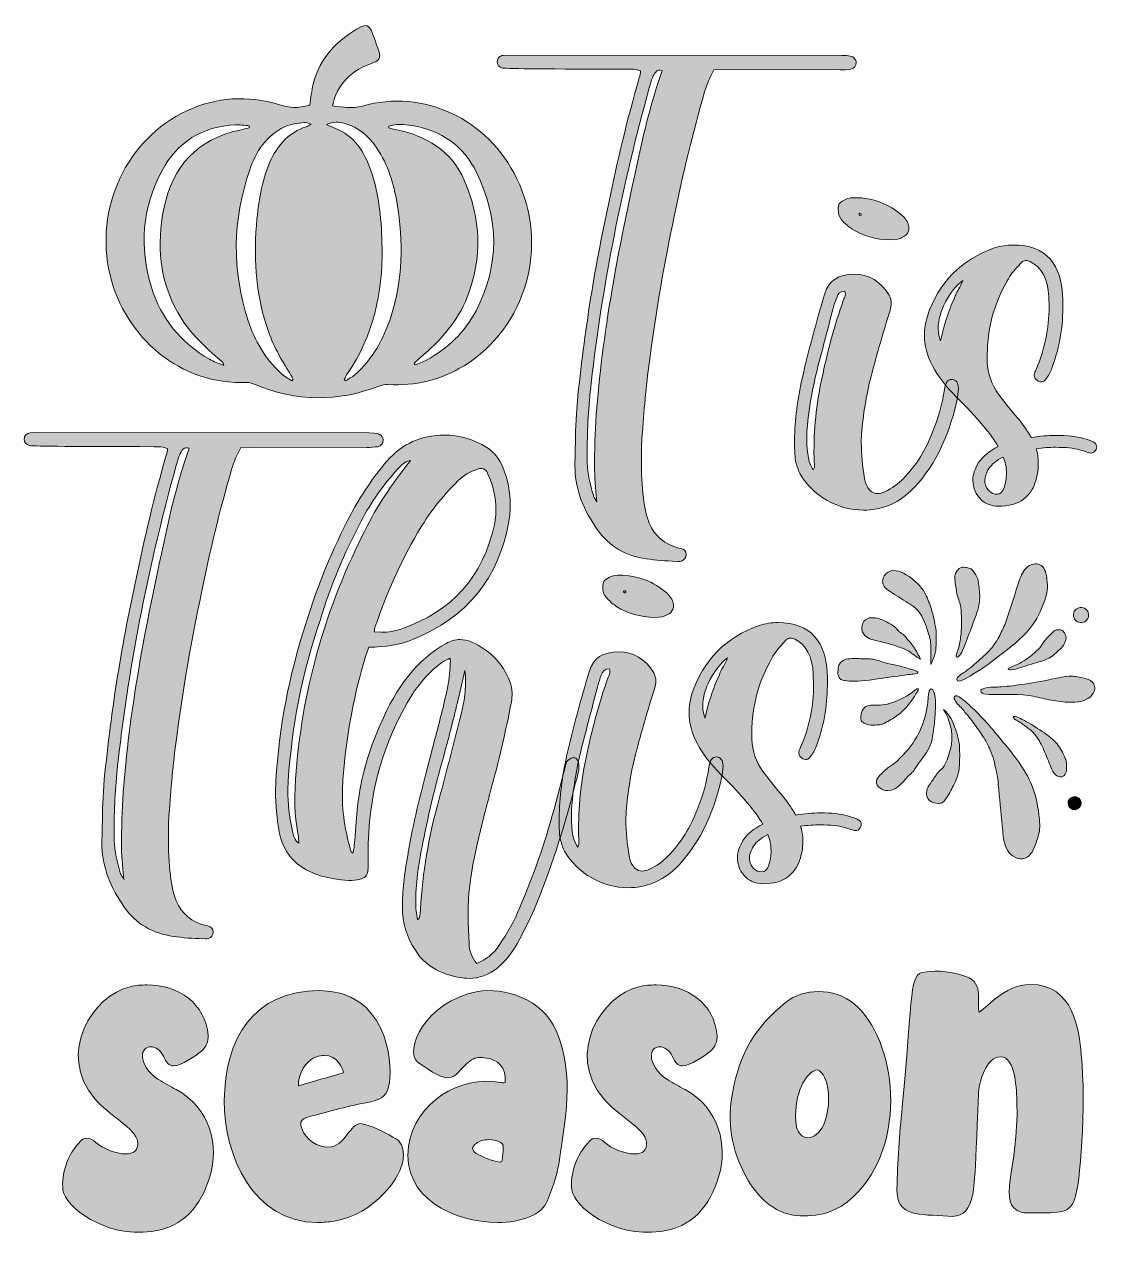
# Model space of a CAD drawing. Header units: inches. Extents: x 215 to 865, y -909 to -173.
import ezdxf

# ---------------------------------------------------------------- set-up
doc = ezdxf.new("R2010")
doc.units = ezdxf.units.IN
doc.header["$MEASUREMENT"] = 0
doc.layers.add('Layer 1', color=7, linetype='Continuous')

# ---------------------------------------------------------------- blocks, each defined once
blk = doc.blocks.new('block 3')
at = {"layer": 'Layer 1', "true_color": 0x040404}
h = blk.add_hatch(color=18, dxfattribs=at)
h.dxf.hatch_style = 2
edge = h.paths.add_edge_path()
edge.add_spline(control_points=[(324.47, -728), (324.47, -728), (320.75, -727.78), (320.75, -727.78), (314.62, -727.63), (308.63, -727.05), (302.79, -726.03), (290.52, -723.83), (280.96, -717.41), (274.09, -706.75), (265.91, -694.63), (261.83, -682.36), (261.83, -669.95), (261.83, -669.95), (262.05, -662.94), (262.05, -662.94), (262.05, -653.74), (262.34, -644.47), (262.92, -635.12), (266.87, -593.07), (273.36, -551.52), (282.42, -510.49), (287.53, -484.94), (293.66, -459.67), (300.82, -434.7), (301.26, -433.24), (301.55, -431.85), (301.69, -430.54), (299.79, -429.81), (297.97, -429.44), (296.22, -429.44), (296.22, -429.44), (293.37, -429.44), (293.37, -429.44), (246.64, -429.44), (221.45, -429.22), (217.8, -428.79), (215.75, -428.2), (214.73, -426.89), (214.73, -424.84), (214.73, -423.82), (215.06, -422.98), (215.72, -422.32), (216.38, -421.67), (217.22, -421.27), (218.24, -421.12), (218.24, -421.12), (223.28, -420.9), (223.28, -420.9), (223.28, -420.9), (423.92, -421.12), (423.92, -421.12), (428.01, -421.12), (430.45, -421.67), (431.26, -422.76), (432.06, -423.86), (432.46, -424.77), (432.46, -425.5), (432.31, -427.55), (431.22, -428.86), (429.18, -429.44), (426.99, -429.74), (424.8, -429.88), (422.61, -429.88), (422.61, -429.88), (354.26, -429.66), (354.26, -429.66), (354.26, -429.66), (346.16, -429.88), (346.16, -429.88), (343.67, -434.26), (341.78, -438.72), (340.46, -443.24), (333.31, -468.07), (327.17, -493.26), (322.06, -518.81), (316.08, -547), (311.18, -575.33), (307.39, -603.8), (305.34, -618.99), (303.81, -634.25), (302.79, -649.58), (302.35, -654.55), (302.13, -659.51), (302.13, -664.48), (302.13, -684.04), (303.74, -697.48), (306.95, -704.78), (310.31, -712.81), (316.29, -717.85), (324.91, -719.89), (324.91, -719.89), (326.01, -720.11), (326.01, -720.11), (328.2, -720.55), (329.29, -721.79), (329.29, -723.83), (329.29, -725.74), (328.34, -727.05), (326.45, -727.78), (325.86, -727.93), (325.2, -728), (324.47, -728)], knot_values=[0, 0, 0, 0, 1, 1, 1, 2, 2, 2, 3, 3, 3, 4, 4, 4, 5, 5, 5, 6, 6, 6, 7, 7, 7, 8, 8, 8, 9, 9, 9, 10, 10, 10, 11, 11, 11, 12, 12, 12, 13, 13, 13, 14, 14, 14, 15, 15, 15, 16, 16, 16, 17, 17, 17, 18, 18, 18, 19, 19, 19, 20, 20, 20, 21, 21, 21, 22, 22, 22, 23, 23, 23, 24, 24, 24, 25, 25, 25, 26, 26, 26, 27, 27, 27, 28, 28, 28, 29, 29, 29, 30, 30, 30, 31, 31, 31, 32, 32, 32, 33, 33, 33, 34, 34, 34, 34], degree=3, periodic=1)
edge = h.paths.add_edge_path()
edge.add_spline(control_points=[(275.19, -691.86), (275.19, -691.86), (274.75, -687.91), (274.75, -687.91), (274.02, -681.2), (273.66, -674.48), (273.66, -667.76), (273.66, -667.76), (273.87, -655.27), (273.87, -655.27), (275.48, -613.08), (283.51, -559.48), (297.97, -494.5), (297.97, -494.5), (299.94, -485.08), (299.94, -485.08), (303.01, -470.33), (306.73, -455.73), (311.11, -441.27), (311.11, -441.27), (314.84, -430.32), (314.84, -430.32), (314.84, -430.32), (313.52, -430.1), (313.52, -430.1), (312.35, -430.1), (311.48, -430.47), (310.89, -431.2), (309.43, -432.66), (308.12, -435.87), (306.95, -440.83), (298.77, -470.04), (291.73, -499.57), (285.81, -529.44), (279.9, -559.3), (275.19, -589.49), (271.68, -620.01), (270.08, -633.74), (269.28, -647.39), (269.28, -660.97), (269.28, -660.97), (269.28, -668.2), (269.28, -668.2), (269.71, -674.92), (270.95, -681.49), (273, -687.91), (273.14, -688.64), (273.66, -689.59), (274.53, -690.76), (274.53, -690.76), (275.19, -691.86), (275.19, -691.86)], knot_values=[0, 0, 0, 0, 1, 1, 1, 2, 2, 2, 3, 3, 3, 4, 4, 4, 5, 5, 5, 6, 6, 6, 7, 7, 7, 8, 8, 8, 9, 9, 9, 10, 10, 10, 11, 11, 11, 12, 12, 12, 13, 13, 13, 14, 14, 14, 15, 15, 15, 16, 16, 16, 17, 17, 17, 17], degree=3, periodic=1)
h = blk.add_hatch(color=18, dxfattribs=at)
h.dxf.hatch_style = 2
edge = h.paths.add_edge_path()
edge.add_spline(control_points=[(484.59, -751.87), (482.69, -751.87), (480.8, -751.73), (478.9, -751.43), (466.34, -749.1), (457.36, -743.55), (451.96, -734.79), (446.7, -726.76), (444.07, -718.07), (444.07, -708.72), (444.07, -699.38), (445.24, -688.5), (447.58, -676.08), (447.58, -676.08), (447.58, -675.43), (447.58, -675.43), (450.79, -658.05), (454.73, -640.89), (459.4, -623.95), (459.4, -623.95), (463.78, -606.87), (463.78, -606.87), (466.56, -596.65), (469.11, -586.28), (471.45, -575.76), (472.62, -569.78), (473.2, -564.3), (473.2, -559.33), (473.06, -558.9), (472.98, -558.39), (472.98, -557.8), (472.98, -557.8), (472.11, -558.24), (472.11, -558.24), (470.21, -558.97), (468.75, -559.7), (467.73, -560.43), (460.86, -565.83), (455.02, -572.19), (450.2, -579.49), (432.24, -607.96), (423.26, -640.46), (423.26, -676.96), (423.26, -676.96), (423.26, -684.84), (423.26, -684.84), (423.26, -687.33), (422.75, -689.08), (421.73, -690.1), (420.12, -691.71), (416.69, -692.51), (411.43, -692.51), (387.04, -691.05), (373.03, -681.27), (369.38, -663.16), (367.92, -654.98), (367.19, -646.73), (367.19, -638.41), (367.19, -636.22), (367.26, -634.1), (367.41, -632.06), (369.3, -599.79), (375.29, -568.24), (385.37, -537.43), (392.38, -514.07), (401.58, -491.65), (412.97, -470.19), (418.95, -458.94), (426.18, -448.28), (434.65, -438.2), (443.85, -427.69), (455.46, -422.43), (469.48, -422.43), (478.53, -422.43), (487.15, -424.92), (495.33, -429.88), (499.71, -432.8), (502.92, -436.82), (504.96, -441.93), (508.03, -449.38), (509.56, -457.04), (509.56, -464.93), (509.56, -468.14), (509.27, -471.43), (508.69, -474.78), (502.56, -509.25), (483.28, -533.05), (450.86, -546.19), (442.98, -549.41), (433.92, -551.01), (423.7, -551.01), (423.7, -551.01), (421.73, -556.71), (421.73, -556.71), (415.01, -579.05), (410.63, -601.83), (408.59, -625.05), (408, -630.6), (407.71, -636.15), (407.71, -641.7), (407.71, -648.27), (408.37, -654.84), (409.68, -661.41), (410.41, -665.35), (411.51, -669.95), (412.97, -675.21), (412.97, -675.21), (414.06, -675.86), (414.06, -675.86), (414.21, -675.28), (414.39, -674.59), (414.61, -673.78), (414.83, -672.98), (415.23, -668.2), (415.81, -659.44), (415.81, -659.44), (416.91, -647.39), (416.91, -647.39), (418.95, -630.16), (423.55, -613.73), (430.71, -598.11), (440.35, -574.74), (453.63, -558.31), (470.58, -548.82), (473.35, -547.22), (476.12, -546.41), (478.9, -546.41), (481.38, -546.41), (483.79, -546.93), (486.13, -547.94), (497.08, -552.76), (504.82, -560.72), (509.35, -571.82), (510.22, -574.16), (510.66, -576.5), (510.66, -578.83), (510.66, -580.58), (510.51, -582.33), (510.22, -584.09), (506.72, -602.49), (502.48, -620.59), (497.52, -638.41), (494.59, -649.36), (491.82, -660.39), (489.19, -671.48), (485.69, -687.25), (483.94, -700.69), (483.94, -711.79), (483.94, -718.07), (484.16, -724.05), (484.59, -729.75), (484.59, -729.75), (484.59, -730.41), (484.59, -730.41), (484.59, -735.08), (486.13, -739.24), (489.19, -742.89), (495.03, -740.55), (499.56, -736.83), (502.77, -731.72), (507.88, -724.57), (512.05, -716.97), (515.26, -708.94), (523.58, -689.66), (530.52, -669.81), (536.07, -649.36), (536.07, -649.36), (543.3, -622.2), (543.3, -622.2), (543.3, -621.91), (543.37, -621.51), (543.52, -621), (543.66, -620.49), (544.21, -619.87), (545.16, -619.13), (546.11, -618.4), (547.02, -618.04), (547.9, -618.04), (548.48, -618.04), (549.06, -618.26), (549.65, -618.7), (550.67, -619.57), (551.18, -621.25), (551.18, -623.73), (551.18, -625.63), (550.38, -629.29), (548.77, -634.68), (542.06, -661.56), (533.8, -686.67), (524.02, -710.03), (521.39, -716.02), (518.47, -722.01), (515.26, -728), (506.94, -743.91), (496.71, -751.87), (484.59, -751.87)], knot_values=[0, 0, 0, 0, 1, 1, 1, 2, 2, 2, 3, 3, 3, 4, 4, 4, 5, 5, 5, 6, 6, 6, 7, 7, 7, 8, 8, 8, 9, 9, 9, 10, 10, 10, 11, 11, 11, 12, 12, 12, 13, 13, 13, 14, 14, 14, 15, 15, 15, 16, 16, 16, 17, 17, 17, 18, 18, 18, 19, 19, 19, 20, 20, 20, 21, 21, 21, 22, 22, 22, 23, 23, 23, 24, 24, 24, 25, 25, 25, 26, 26, 26, 27, 27, 27, 28, 28, 28, 29, 29, 29, 30, 30, 30, 31, 31, 31, 32, 32, 32, 33, 33, 33, 34, 34, 34, 35, 35, 35, 36, 36, 36, 37, 37, 37, 38, 38, 38, 39, 39, 39, 40, 40, 40, 41, 41, 41, 42, 42, 42, 43, 43, 43, 44, 44, 44, 45, 45, 45, 46, 46, 46, 47, 47, 47, 48, 48, 48, 49, 49, 49, 50, 50, 50, 51, 51, 51, 52, 52, 52, 53, 53, 53, 54, 54, 54, 55, 55, 55, 56, 56, 56, 57, 57, 57, 58, 58, 58, 59, 59, 59, 60, 60, 60, 61, 61, 61, 62, 62, 62, 63, 63, 63, 64, 64, 64, 65, 65, 65, 65], degree=3, periodic=1)
edge = h.paths.add_edge_path()
edge.add_spline(control_points=[(381.21, -669.95), (381.21, -668.2), (381.13, -666.81), (380.99, -665.79), (379.53, -657.9), (378.8, -650.02), (378.8, -642.13), (378.8, -642.13), (379.02, -636.22), (379.02, -636.22), (381.79, -583.21), (395.44, -532.17), (419.98, -483.11), (426.99, -468.51), (435.75, -454.63), (446.26, -441.49), (446.26, -441.49), (449.11, -437.77), (449.11, -437.77), (446.62, -438.2), (444.21, -439.74), (441.88, -442.37), (441.88, -442.37), (441.22, -443.02), (441.22, -443.02), (432.46, -452.52), (425.09, -463.03), (419.1, -474.57), (408.88, -493.84), (400.55, -513.92), (394.13, -534.8), (383.47, -566.34), (377.04, -598.76), (374.85, -632.06), (374.85, -632.06), (374.64, -637.75), (374.64, -637.75), (374.64, -645.64), (375.51, -653.6), (377.26, -661.63), (377.7, -665.43), (379.02, -668.2), (381.21, -669.95)], knot_values=[0, 0, 0, 0, 1, 1, 1, 2, 2, 2, 3, 3, 3, 4, 4, 4, 5, 5, 5, 6, 6, 6, 7, 7, 7, 8, 8, 8, 9, 9, 9, 10, 10, 10, 11, 11, 11, 12, 12, 12, 13, 13, 13, 14, 14, 14, 14], degree=3, periodic=1)
edge = h.paths.add_edge_path()
edge.add_spline(control_points=[(431.15, -542.03), (435.67, -542.03), (439.91, -541.3), (443.85, -539.84), (474.37, -529.18), (493.06, -508.08), (499.93, -476.54), (500.51, -473.62), (500.8, -470.77), (500.8, -467.99), (500.8, -460.4), (499.19, -453.1), (495.98, -446.09), (495.11, -443.76), (493.79, -442.59), (492.04, -442.59), (491.31, -442.59), (490.51, -442.73), (489.63, -443.02), (485.1, -444.49), (481.16, -446.89), (477.8, -450.25), (468.17, -459.6), (459.99, -470.11), (453.27, -481.79), (442.9, -499.76), (434.36, -518.67), (427.64, -538.53), (427.35, -539.11), (427.2, -539.84), (427.2, -540.72), (427.2, -540.72), (426.99, -541.81), (426.99, -541.81), (426.99, -541.81), (431.15, -542.03), (431.15, -542.03)], knot_values=[0, 0, 0, 0, 1, 1, 1, 2, 2, 2, 3, 3, 3, 4, 4, 4, 5, 5, 5, 6, 6, 6, 7, 7, 7, 8, 8, 8, 9, 9, 9, 10, 10, 10, 11, 11, 11, 12, 12, 12, 12], degree=3, periodic=1)
edge = h.paths.add_edge_path()
edge.add_spline(control_points=[(453.27, -716.39), (453.71, -715.81), (454.04, -715.44), (454.26, -715.29), (454.48, -715.15), (454.73, -713.4), (455.02, -710.03), (456.48, -687.4), (459.99, -666.16), (465.54, -646.29), (470.21, -629.06), (474.66, -611.83), (478.9, -594.6), (481.23, -587.01), (482.4, -579.27), (482.4, -571.38), (482.4, -569.34), (482.26, -567.3), (481.97, -565.25), (481.97, -565.25), (478.46, -580.36), (478.46, -580.36), (475.83, -591.61), (472.98, -602.93), (469.92, -614.31), (464.66, -632.42), (460.2, -650.82), (456.56, -669.51), (453.63, -683.39), (452.18, -695.43), (452.18, -705.65), (452.18, -709.16), (452.54, -712.74), (453.27, -716.39)], knot_values=[0, 0, 0, 0, 1, 1, 1, 2, 2, 2, 3, 3, 3, 4, 4, 4, 5, 5, 5, 6, 6, 6, 7, 7, 7, 8, 8, 8, 9, 9, 9, 10, 10, 10, 11, 11, 11, 11], degree=3, periodic=1)
h = blk.add_hatch(color=18, dxfattribs=at)
h.dxf.hatch_style = 2
edge = h.paths.add_edge_path()
edge.add_spline(control_points=[(580.97, -696.89), (573.23, -696.89), (565.89, -694.92), (558.96, -690.98), (552.02, -687.04), (546.51, -681.64), (542.42, -674.77), (541.55, -673.02), (540.89, -671.12), (540.45, -669.07), (540.45, -669.07), (540.01, -667.98), (540.01, -667.98), (539.43, -665.64), (539.14, -661.19), (539.14, -654.62), (539.43, -641.91), (540.96, -629.43), (543.74, -617.16), (547.82, -599.64), (552.42, -582.41), (557.54, -565.47), (559.87, -557.73), (565.78, -553.86), (575.28, -553.86), (584.33, -553.86), (591.41, -558.1), (596.52, -566.56), (597.4, -568.17), (597.84, -569.85), (597.84, -571.6), (597.84, -572.92), (597.62, -574.31), (597.18, -575.76), (592.95, -589.05), (589.08, -602.41), (585.57, -615.85), (582.65, -627.24), (580.75, -638.92), (579.88, -650.89), (579.88, -650.89), (579.66, -655.71), (579.66, -655.71), (579.66, -663.02), (580.32, -670.32), (581.63, -677.62), (581.63, -677.62), (582.29, -680.46), (582.29, -680.46), (583.89, -684.7), (586.3, -686.82), (589.52, -686.82), (590.83, -686.82), (592.29, -686.45), (593.9, -685.72), (598.28, -683.68), (602.07, -680.98), (605.29, -677.62), (613.17, -669.44), (619.01, -660.09), (622.81, -649.58), (626.32, -641.26), (628.72, -632.64), (630.04, -623.73), (630.62, -619.65), (632.08, -617.6), (634.42, -617.6), (637.19, -617.75), (638.58, -619.57), (638.58, -623.07), (638.43, -625.56), (638.14, -628.04), (637.7, -630.52), (632.3, -654.03), (622.95, -672.29), (609.67, -685.28), (601.49, -693.02), (591.93, -696.89), (580.97, -696.89)], knot_values=[0, 0, 0, 0, 1, 1, 1, 2, 2, 2, 3, 3, 3, 4, 4, 4, 5, 5, 5, 6, 6, 6, 7, 7, 7, 8, 8, 8, 9, 9, 9, 10, 10, 10, 11, 11, 11, 12, 12, 12, 13, 13, 13, 14, 14, 14, 15, 15, 15, 16, 16, 16, 17, 17, 17, 18, 18, 18, 19, 19, 19, 20, 20, 20, 21, 21, 21, 22, 22, 22, 23, 23, 23, 24, 24, 24, 25, 25, 25, 26, 26, 26, 26], degree=3, periodic=1)
edge = h.paths.add_edge_path()
edge.add_spline(control_points=[(550.53, -672.36), (550.53, -672.36), (551.18, -670.83), (551.18, -670.83), (551.18, -670.83), (550.96, -661.41), (550.96, -661.41), (550.96, -645.35), (552.79, -629.57), (556.44, -614.1), (559.51, -599.06), (563.59, -584.31), (568.71, -569.85), (568.71, -569.85), (569.14, -568.75), (569.14, -568.75), (569.73, -567.88), (570.02, -566.93), (570.02, -565.91), (570.02, -565.32), (569.87, -564.74), (569.58, -564.15), (566.95, -564.15), (565.35, -565.47), (564.76, -568.1), (563.89, -570.14), (563.16, -572.26), (562.57, -574.45), (559.51, -586.28), (556.44, -598.07), (553.37, -609.82), (550.31, -621.58), (548.19, -633.37), (547.02, -645.2), (546.73, -647.97), (546.58, -650.75), (546.58, -653.52), (546.58, -662.87), (547.9, -669.15), (550.53, -672.36)], knot_values=[0, 0, 0, 0, 1, 1, 1, 2, 2, 2, 3, 3, 3, 4, 4, 4, 5, 5, 5, 6, 6, 6, 7, 7, 7, 8, 8, 8, 9, 9, 9, 10, 10, 10, 11, 11, 11, 12, 12, 12, 13, 13, 13, 13], degree=3, periodic=1)
edge = h.paths.add_edge_path()
edge.add_spline(control_points=[(597.18, -533.05), (588.27, -532.76), (580.61, -530.57), (574.18, -526.48), (572.14, -525.16), (570.24, -523.56), (568.49, -521.66), (568.49, -521.66), (567.61, -520.78), (567.61, -520.78), (566.3, -519.03), (565.64, -517.06), (565.64, -514.87), (565.64, -514.87), (565.64, -513.77), (565.64, -513.77), (565.64, -511.73), (566.44, -510.34), (568.05, -509.61), (570.09, -508.15), (572.36, -507.42), (574.84, -507.42), (574.84, -507.42), (575.72, -507.42), (575.72, -507.42), (586.67, -507.42), (596.31, -511.07), (604.63, -518.37), (604.77, -518.52), (604.96, -518.67), (605.18, -518.81), (605.4, -518.96), (605.58, -519.18), (605.73, -519.47), (607.62, -521.66), (608.57, -523.78), (608.57, -525.82), (608.57, -529.04), (606.31, -531.3), (601.78, -532.61), (601.78, -532.61), (597.18, -533.05), (597.18, -533.05)], knot_values=[0, 0, 0, 0, 1, 1, 1, 2, 2, 2, 3, 3, 3, 4, 4, 4, 5, 5, 5, 6, 6, 6, 7, 7, 7, 8, 8, 8, 9, 9, 9, 10, 10, 10, 11, 11, 11, 12, 12, 12, 13, 13, 13, 14, 14, 14, 14], degree=3, periodic=1)
edge = h.paths.add_edge_path()
edge.add_spline(control_points=[(579.22, -518.16), (579.51, -518.16), (579.66, -517.86), (579.66, -517.28), (579.36, -516.99), (579, -516.84), (578.56, -516.84), (578.42, -516.84), (578.34, -516.95), (578.34, -517.17), (578.34, -517.39), (578.27, -517.57), (578.12, -517.72), (578.27, -517.72), (578.42, -517.79), (578.56, -517.94), (578.71, -518.08), (578.93, -518.16), (579.22, -518.16)], knot_values=[0, 0, 0, 0, 1, 1, 1, 2, 2, 2, 3, 3, 3, 4, 4, 4, 5, 5, 5, 6, 6, 6, 6], degree=3, periodic=1)
h = blk.add_hatch(color=18, dxfattribs=at)
h.dxf.hatch_style = 2
edge = h.paths.add_edge_path()
edge.add_spline(control_points=[(662.46, -694.48), (658.66, -694.48), (655.37, -693.24), (652.6, -690.76), (649.1, -687.55), (647.34, -683.53), (647.34, -678.71), (647.34, -675.35), (648.51, -671.81), (650.85, -668.09), (653.18, -664.37), (657.13, -661.12), (662.68, -658.34), (658.59, -651.04), (650.11, -641), (637.27, -628.22), (624.42, -615.45), (617.99, -603), (617.99, -590.88), (617.99, -587.08), (618.58, -583.21), (619.74, -579.27), (626.61, -558.83), (640.19, -545.03), (660.49, -537.87), (664.28, -536.7), (668.08, -536.12), (671.88, -536.12), (691.59, -536.12), (701.59, -547.36), (701.88, -569.85), (701.88, -569.85), (701.88, -574.23), (701.88, -574.23), (701.88, -587.08), (699.55, -599.64), (694.88, -611.91), (693.85, -614.24), (692.54, -616.36), (690.93, -618.26), (690.35, -618.84), (689.62, -619.13), (688.74, -619.13), (688.16, -619.13), (687.57, -618.99), (686.99, -618.7), (685.38, -617.68), (684.58, -616.5), (684.58, -615.19), (684.58, -614.31), (684.72, -613.62), (685.02, -613.11), (685.31, -612.6), (685.53, -612.12), (685.67, -611.69), (690.93, -599.42), (693.56, -586.72), (693.56, -573.57), (693.56, -573.57), (693.34, -567.44), (693.34, -567.44), (692.76, -556.63), (689.03, -549.55), (682.17, -546.19), (681.29, -545.76), (680.42, -545.54), (679.54, -545.54), (678.52, -545.54), (677.64, -545.9), (676.91, -546.63), (676.18, -547.36), (675.53, -548.09), (674.94, -548.82), (672.31, -551.45), (670.05, -554.44), (668.15, -557.8), (660.12, -571.82), (656.1, -586.79), (656.1, -602.71), (656.1, -602.71), (656.1, -606.87), (656.1, -606.87), (656.4, -614.02), (658.59, -620.52), (662.68, -626.36), (662.68, -626.36), (668.15, -633.37), (668.15, -633.37), (668.15, -633.37), (671.88, -637.97), (671.88, -637.97), (675.09, -641.47), (677.93, -645.2), (680.42, -649.14), (681.29, -650.31), (682.02, -651.55), (682.61, -652.87), (688.16, -651.99), (693.12, -651.55), (697.5, -651.55), (704.66, -651.55), (710.17, -652.14), (714.04, -653.3), (717.91, -654.47), (719.99, -655.2), (720.28, -655.49), (721.74, -656.23), (722.47, -657.25), (722.47, -658.56), (722.47, -659.14), (722.33, -659.66), (722.04, -660.09), (721.3, -661.56), (720.21, -662.28), (718.75, -662.28), (718.31, -662.28), (717.95, -662.21), (717.66, -662.06), (717.36, -661.92), (715.5, -661.34), (712.07, -660.31), (708.64, -659.29), (703.71, -658.78), (697.28, -658.78), (693.78, -658.78), (689.91, -659.07), (685.67, -659.66), (686.55, -661.99), (686.99, -665.13), (686.99, -669.07), (686.99, -672.73), (686.33, -676.52), (685.02, -680.46), (683.7, -684.41), (681.29, -687.73), (677.79, -690.43), (674.29, -693.14), (669.17, -694.48), (662.46, -694.48)], knot_values=[0, 0, 0, 0, 1, 1, 1, 2, 2, 2, 3, 3, 3, 4, 4, 4, 5, 5, 5, 6, 6, 6, 7, 7, 7, 8, 8, 8, 9, 9, 9, 10, 10, 10, 11, 11, 11, 12, 12, 12, 13, 13, 13, 14, 14, 14, 15, 15, 15, 16, 16, 16, 17, 17, 17, 18, 18, 18, 19, 19, 19, 20, 20, 20, 21, 21, 21, 22, 22, 22, 23, 23, 23, 24, 24, 24, 25, 25, 25, 26, 26, 26, 27, 27, 27, 28, 28, 28, 29, 29, 29, 30, 30, 30, 31, 31, 31, 32, 32, 32, 33, 33, 33, 34, 34, 34, 35, 35, 35, 36, 36, 36, 37, 37, 37, 38, 38, 38, 39, 39, 39, 40, 40, 40, 41, 41, 41, 42, 42, 42, 43, 43, 43, 44, 44, 44, 45, 45, 45, 46, 46, 46, 46], degree=3, periodic=1)
edge = h.paths.add_edge_path()
edge.add_spline(control_points=[(627.63, -594.16), (627.63, -594.16), (630.04, -584.53), (630.04, -584.53), (630.04, -584.53), (631.35, -580.58), (631.35, -580.58), (632.67, -576.5), (634.2, -572.55), (635.95, -568.75), (636.24, -568.03), (636.57, -567.19), (636.94, -566.23), (637.3, -565.29), (637.92, -564.12), (638.8, -562.73), (639.68, -561.34), (640.48, -559.63), (641.21, -557.58), (637.27, -560.65), (633.8, -564.96), (630.8, -570.51), (627.81, -576.06), (626.32, -581.53), (626.32, -586.93), (626.32, -589.56), (626.75, -591.97), (627.63, -594.16)], knot_values=[0, 0, 0, 0, 1, 1, 1, 2, 2, 2, 3, 3, 3, 4, 4, 4, 5, 5, 5, 6, 6, 6, 7, 7, 7, 8, 8, 8, 9, 9, 9, 9], degree=3, periodic=1)
edge = h.paths.add_edge_path()
edge.add_spline(control_points=[(662.24, -687.25), (663.99, -687.25), (665.34, -685.91), (666.29, -683.2), (667.24, -680.5), (667.71, -677.54), (667.71, -674.33), (667.71, -670.68), (667.06, -667.47), (665.74, -664.69), (661.65, -666.74), (658.77, -669.07), (657.09, -671.7), (655.41, -674.33), (654.57, -676.82), (654.57, -679.15), (654.57, -679.15), (654.57, -680.03), (654.57, -680.03), (655.74, -684.84), (658.29, -687.25), (662.24, -687.25)], knot_values=[0, 0, 0, 0, 1, 1, 1, 2, 2, 2, 3, 3, 3, 4, 4, 4, 5, 5, 5, 6, 6, 6, 7, 7, 7, 7], degree=3, periodic=1)
at = {"layer": 'Layer 1', "lineweight": 0}
for points, knots in [([(324.47, -728), (324.47, -728), (320.75, -727.78), (320.75, -727.78), (314.62, -727.63), (308.63, -727.05), (302.79, -726.03), (290.52, -723.83), (280.96, -717.41), (274.09, -706.75), (265.91, -694.63), (261.83, -682.36), (261.83, -669.95), (261.83, -669.95), (262.05, -662.94), (262.05, -662.94), (262.05, -653.74), (262.34, -644.47), (262.92, -635.12), (266.87, -593.07), (273.36, -551.52), (282.42, -510.49), (287.53, -484.94), (293.66, -459.67), (300.82, -434.7), (301.26, -433.24), (301.55, -431.85), (301.69, -430.54), (299.79, -429.81), (297.97, -429.44), (296.22, -429.44), (296.22, -429.44), (293.37, -429.44), (293.37, -429.44), (246.64, -429.44), (221.45, -429.22), (217.8, -428.79), (215.75, -428.2), (214.73, -426.89), (214.73, -424.84), (214.73, -423.82), (215.06, -422.98), (215.72, -422.32), (216.38, -421.67), (217.22, -421.27), (218.24, -421.12), (218.24, -421.12), (223.28, -420.9), (223.28, -420.9), (223.28, -420.9), (423.92, -421.12), (423.92, -421.12), (428.01, -421.12), (430.45, -421.67), (431.26, -422.76), (432.06, -423.86), (432.46, -424.77), (432.46, -425.5), (432.31, -427.55), (431.22, -428.86), (429.18, -429.44), (426.99, -429.74), (424.8, -429.88), (422.61, -429.88), (422.61, -429.88), (354.26, -429.66), (354.26, -429.66), (354.26, -429.66), (346.16, -429.88), (346.16, -429.88), (343.67, -434.26), (341.78, -438.72), (340.46, -443.24), (333.31, -468.07), (327.17, -493.26), (322.06, -518.81), (316.08, -547), (311.18, -575.33), (307.39, -603.8), (305.34, -618.99), (303.81, -634.25), (302.79, -649.58), (302.35, -654.55), (302.13, -659.51), (302.13, -664.48), (302.13, -684.04), (303.74, -697.48), (306.95, -704.78), (310.31, -712.81), (316.29, -717.85), (324.91, -719.89), (324.91, -719.89), (326.01, -720.11), (326.01, -720.11), (328.2, -720.55), (329.29, -721.79), (329.29, -723.83), (329.29, -725.74), (328.34, -727.05), (326.45, -727.78), (325.86, -727.93), (325.2, -728), (324.47, -728)], [0, 0, 0, 0, 1, 1, 1, 2, 2, 2, 3, 3, 3, 4, 4, 4, 5, 5, 5, 6, 6, 6, 7, 7, 7, 8, 8, 8, 9, 9, 9, 10, 10, 10, 11, 11, 11, 12, 12, 12, 13, 13, 13, 14, 14, 14, 15, 15, 15, 16, 16, 16, 17, 17, 17, 18, 18, 18, 19, 19, 19, 20, 20, 20, 21, 21, 21, 22, 22, 22, 23, 23, 23, 24, 24, 24, 25, 25, 25, 26, 26, 26, 27, 27, 27, 28, 28, 28, 29, 29, 29, 30, 30, 30, 31, 31, 31, 32, 32, 32, 33, 33, 33, 34, 34, 34, 34]), ([(484.59, -751.87), (482.69, -751.87), (480.8, -751.73), (478.9, -751.43), (466.34, -749.1), (457.36, -743.55), (451.96, -734.79), (446.7, -726.76), (444.07, -718.07), (444.07, -708.72), (444.07, -699.38), (445.24, -688.5), (447.58, -676.08), (447.58, -676.08), (447.58, -675.43), (447.58, -675.43), (450.79, -658.05), (454.73, -640.89), (459.4, -623.95), (459.4, -623.95), (463.78, -606.87), (463.78, -606.87), (466.56, -596.65), (469.11, -586.28), (471.45, -575.76), (472.62, -569.78), (473.2, -564.3), (473.2, -559.33), (473.06, -558.9), (472.98, -558.39), (472.98, -557.8), (472.98, -557.8), (472.11, -558.24), (472.11, -558.24), (470.21, -558.97), (468.75, -559.7), (467.73, -560.43), (460.86, -565.83), (455.02, -572.19), (450.2, -579.49), (432.24, -607.96), (423.26, -640.46), (423.26, -676.96), (423.26, -676.96), (423.26, -684.84), (423.26, -684.84), (423.26, -687.33), (422.75, -689.08), (421.73, -690.1), (420.12, -691.71), (416.69, -692.51), (411.43, -692.51), (387.04, -691.05), (373.03, -681.27), (369.38, -663.16), (367.92, -654.98), (367.19, -646.73), (367.19, -638.41), (367.19, -636.22), (367.26, -634.1), (367.41, -632.06), (369.3, -599.79), (375.29, -568.24), (385.37, -537.43), (392.38, -514.07), (401.58, -491.65), (412.97, -470.19), (418.95, -458.94), (426.18, -448.28), (434.65, -438.2), (443.85, -427.69), (455.46, -422.43), (469.48, -422.43), (478.53, -422.43), (487.15, -424.92), (495.33, -429.88), (499.71, -432.8), (502.92, -436.82), (504.96, -441.93), (508.03, -449.38), (509.56, -457.04), (509.56, -464.93), (509.56, -468.14), (509.27, -471.43), (508.69, -474.78), (502.56, -509.25), (483.28, -533.05), (450.86, -546.19), (442.98, -549.41), (433.92, -551.01), (423.7, -551.01), (423.7, -551.01), (421.73, -556.71), (421.73, -556.71), (415.01, -579.05), (410.63, -601.83), (408.59, -625.05), (408, -630.6), (407.71, -636.15), (407.71, -641.7), (407.71, -648.27), (408.37, -654.84), (409.68, -661.41), (410.41, -665.35), (411.51, -669.95), (412.97, -675.21), (412.97, -675.21), (414.06, -675.86), (414.06, -675.86), (414.21, -675.28), (414.39, -674.59), (414.61, -673.78), (414.83, -672.98), (415.23, -668.2), (415.81, -659.44), (415.81, -659.44), (416.91, -647.39), (416.91, -647.39), (418.95, -630.16), (423.55, -613.73), (430.71, -598.11), (440.35, -574.74), (453.63, -558.31), (470.58, -548.82), (473.35, -547.22), (476.12, -546.41), (478.9, -546.41), (481.38, -546.41), (483.79, -546.93), (486.13, -547.94), (497.08, -552.76), (504.82, -560.72), (509.35, -571.82), (510.22, -574.16), (510.66, -576.5), (510.66, -578.83), (510.66, -580.58), (510.51, -582.33), (510.22, -584.09), (506.72, -602.49), (502.48, -620.59), (497.52, -638.41), (494.59, -649.36), (491.82, -660.39), (489.19, -671.48), (485.69, -687.25), (483.94, -700.69), (483.94, -711.79), (483.94, -718.07), (484.16, -724.05), (484.59, -729.75), (484.59, -729.75), (484.59, -730.41), (484.59, -730.41), (484.59, -735.08), (486.13, -739.24), (489.19, -742.89), (495.03, -740.55), (499.56, -736.83), (502.77, -731.72), (507.88, -724.57), (512.05, -716.97), (515.26, -708.94), (523.58, -689.66), (530.52, -669.81), (536.07, -649.36), (536.07, -649.36), (543.3, -622.2), (543.3, -622.2), (543.3, -621.91), (543.37, -621.51), (543.52, -621), (543.66, -620.49), (544.21, -619.87), (545.16, -619.13), (546.11, -618.4), (547.02, -618.04), (547.9, -618.04), (548.48, -618.04), (549.06, -618.26), (549.65, -618.7), (550.67, -619.57), (551.18, -621.25), (551.18, -623.73), (551.18, -625.63), (550.38, -629.29), (548.77, -634.68), (542.06, -661.56), (533.8, -686.67), (524.02, -710.03), (521.39, -716.02), (518.47, -722.01), (515.26, -728), (506.94, -743.91), (496.71, -751.87), (484.59, -751.87)], [0, 0, 0, 0, 1, 1, 1, 2, 2, 2, 3, 3, 3, 4, 4, 4, 5, 5, 5, 6, 6, 6, 7, 7, 7, 8, 8, 8, 9, 9, 9, 10, 10, 10, 11, 11, 11, 12, 12, 12, 13, 13, 13, 14, 14, 14, 15, 15, 15, 16, 16, 16, 17, 17, 17, 18, 18, 18, 19, 19, 19, 20, 20, 20, 21, 21, 21, 22, 22, 22, 23, 23, 23, 24, 24, 24, 25, 25, 25, 26, 26, 26, 27, 27, 27, 28, 28, 28, 29, 29, 29, 30, 30, 30, 31, 31, 31, 32, 32, 32, 33, 33, 33, 34, 34, 34, 35, 35, 35, 36, 36, 36, 37, 37, 37, 38, 38, 38, 39, 39, 39, 40, 40, 40, 41, 41, 41, 42, 42, 42, 43, 43, 43, 44, 44, 44, 45, 45, 45, 46, 46, 46, 47, 47, 47, 48, 48, 48, 49, 49, 49, 50, 50, 50, 51, 51, 51, 52, 52, 52, 53, 53, 53, 54, 54, 54, 55, 55, 55, 56, 56, 56, 57, 57, 57, 58, 58, 58, 59, 59, 59, 60, 60, 60, 61, 61, 61, 62, 62, 62, 63, 63, 63, 64, 64, 64, 65, 65, 65, 65]), ([(275.19, -691.86), (275.19, -691.86), (274.75, -687.91), (274.75, -687.91), (274.02, -681.2), (273.66, -674.48), (273.66, -667.76), (273.66, -667.76), (273.87, -655.27), (273.87, -655.27), (275.48, -613.08), (283.51, -559.48), (297.97, -494.5), (297.97, -494.5), (299.94, -485.08), (299.94, -485.08), (303.01, -470.33), (306.73, -455.73), (311.11, -441.27), (311.11, -441.27), (314.84, -430.32), (314.84, -430.32), (314.84, -430.32), (313.52, -430.1), (313.52, -430.1), (312.35, -430.1), (311.48, -430.47), (310.89, -431.2), (309.43, -432.66), (308.12, -435.87), (306.95, -440.83), (298.77, -470.04), (291.73, -499.57), (285.81, -529.44), (279.9, -559.3), (275.19, -589.49), (271.68, -620.01), (270.08, -633.74), (269.28, -647.39), (269.28, -660.97), (269.28, -660.97), (269.28, -668.2), (269.28, -668.2), (269.71, -674.92), (270.95, -681.49), (273, -687.91), (273.14, -688.64), (273.66, -689.59), (274.53, -690.76), (274.53, -690.76), (275.19, -691.86), (275.19, -691.86)], [0, 0, 0, 0, 1, 1, 1, 2, 2, 2, 3, 3, 3, 4, 4, 4, 5, 5, 5, 6, 6, 6, 7, 7, 7, 8, 8, 8, 9, 9, 9, 10, 10, 10, 11, 11, 11, 12, 12, 12, 13, 13, 13, 14, 14, 14, 15, 15, 15, 16, 16, 16, 17, 17, 17, 17]), ([(381.21, -669.95), (381.21, -668.2), (381.13, -666.81), (380.99, -665.79), (379.53, -657.9), (378.8, -650.02), (378.8, -642.13), (378.8, -642.13), (379.02, -636.22), (379.02, -636.22), (381.79, -583.21), (395.44, -532.17), (419.98, -483.11), (426.99, -468.51), (435.75, -454.63), (446.26, -441.49), (446.26, -441.49), (449.11, -437.77), (449.11, -437.77), (446.62, -438.2), (444.21, -439.74), (441.88, -442.37), (441.88, -442.37), (441.22, -443.02), (441.22, -443.02), (432.46, -452.52), (425.09, -463.03), (419.1, -474.57), (408.88, -493.84), (400.55, -513.92), (394.13, -534.8), (383.47, -566.34), (377.04, -598.76), (374.85, -632.06), (374.85, -632.06), (374.64, -637.75), (374.64, -637.75), (374.64, -645.64), (375.51, -653.6), (377.26, -661.63), (377.7, -665.43), (379.02, -668.2), (381.21, -669.95)], [0, 0, 0, 0, 1, 1, 1, 2, 2, 2, 3, 3, 3, 4, 4, 4, 5, 5, 5, 6, 6, 6, 7, 7, 7, 8, 8, 8, 9, 9, 9, 10, 10, 10, 11, 11, 11, 12, 12, 12, 13, 13, 13, 14, 14, 14, 14]), ([(431.15, -542.03), (435.67, -542.03), (439.91, -541.3), (443.85, -539.84), (474.37, -529.18), (493.06, -508.08), (499.93, -476.54), (500.51, -473.62), (500.8, -470.77), (500.8, -467.99), (500.8, -460.4), (499.19, -453.1), (495.98, -446.09), (495.11, -443.76), (493.79, -442.59), (492.04, -442.59), (491.31, -442.59), (490.51, -442.73), (489.63, -443.02), (485.1, -444.49), (481.16, -446.89), (477.8, -450.25), (468.17, -459.6), (459.99, -470.11), (453.27, -481.79), (442.9, -499.76), (434.36, -518.67), (427.64, -538.53), (427.35, -539.11), (427.2, -539.84), (427.2, -540.72), (427.2, -540.72), (426.99, -541.81), (426.99, -541.81), (426.99, -541.81), (431.15, -542.03), (431.15, -542.03)], [0, 0, 0, 0, 1, 1, 1, 2, 2, 2, 3, 3, 3, 4, 4, 4, 5, 5, 5, 6, 6, 6, 7, 7, 7, 8, 8, 8, 9, 9, 9, 10, 10, 10, 11, 11, 11, 12, 12, 12, 12]), ([(597.18, -533.05), (588.27, -532.76), (580.61, -530.57), (574.18, -526.48), (572.14, -525.16), (570.24, -523.56), (568.49, -521.66), (568.49, -521.66), (567.61, -520.78), (567.61, -520.78), (566.3, -519.03), (565.64, -517.06), (565.64, -514.87), (565.64, -514.87), (565.64, -513.77), (565.64, -513.77), (565.64, -511.73), (566.44, -510.34), (568.05, -509.61), (570.09, -508.15), (572.36, -507.42), (574.84, -507.42), (574.84, -507.42), (575.72, -507.42), (575.72, -507.42), (586.67, -507.42), (596.31, -511.07), (604.63, -518.37), (604.77, -518.52), (604.96, -518.67), (605.18, -518.81), (605.4, -518.96), (605.58, -519.18), (605.73, -519.47), (607.62, -521.66), (608.57, -523.78), (608.57, -525.82), (608.57, -529.04), (606.31, -531.3), (601.78, -532.61), (601.78, -532.61), (597.18, -533.05), (597.18, -533.05)], [0, 0, 0, 0, 1, 1, 1, 2, 2, 2, 3, 3, 3, 4, 4, 4, 5, 5, 5, 6, 6, 6, 7, 7, 7, 8, 8, 8, 9, 9, 9, 10, 10, 10, 11, 11, 11, 12, 12, 12, 13, 13, 13, 14, 14, 14, 14]), ([(579.22, -518.16), (579.51, -518.16), (579.66, -517.86), (579.66, -517.28), (579.36, -516.99), (579, -516.84), (578.56, -516.84), (578.42, -516.84), (578.34, -516.95), (578.34, -517.17), (578.34, -517.39), (578.27, -517.57), (578.12, -517.72), (578.27, -517.72), (578.42, -517.79), (578.56, -517.94), (578.71, -518.08), (578.93, -518.16), (579.22, -518.16)], [0, 0, 0, 0, 1, 1, 1, 2, 2, 2, 3, 3, 3, 4, 4, 4, 5, 5, 5, 6, 6, 6, 6]), ([(662.46, -694.48), (658.66, -694.48), (655.37, -693.24), (652.6, -690.76), (649.1, -687.55), (647.34, -683.53), (647.34, -678.71), (647.34, -675.35), (648.51, -671.81), (650.85, -668.09), (653.18, -664.37), (657.13, -661.12), (662.68, -658.34), (658.59, -651.04), (650.11, -641), (637.27, -628.22), (624.42, -615.45), (617.99, -603), (617.99, -590.88), (617.99, -587.08), (618.58, -583.21), (619.74, -579.27), (626.61, -558.83), (640.19, -545.03), (660.49, -537.87), (664.28, -536.7), (668.08, -536.12), (671.88, -536.12), (691.59, -536.12), (701.59, -547.36), (701.88, -569.85), (701.88, -569.85), (701.88, -574.23), (701.88, -574.23), (701.88, -587.08), (699.55, -599.64), (694.88, -611.91), (693.85, -614.24), (692.54, -616.36), (690.93, -618.26), (690.35, -618.84), (689.62, -619.13), (688.74, -619.13), (688.16, -619.13), (687.57, -618.99), (686.99, -618.7), (685.38, -617.68), (684.58, -616.5), (684.58, -615.19), (684.58, -614.31), (684.72, -613.62), (685.02, -613.11), (685.31, -612.6), (685.53, -612.12), (685.67, -611.69), (690.93, -599.42), (693.56, -586.72), (693.56, -573.57), (693.56, -573.57), (693.34, -567.44), (693.34, -567.44), (692.76, -556.63), (689.03, -549.55), (682.17, -546.19), (681.29, -545.76), (680.42, -545.54), (679.54, -545.54), (678.52, -545.54), (677.64, -545.9), (676.91, -546.63), (676.18, -547.36), (675.53, -548.09), (674.94, -548.82), (672.31, -551.45), (670.05, -554.44), (668.15, -557.8), (660.12, -571.82), (656.1, -586.79), (656.1, -602.71), (656.1, -602.71), (656.1, -606.87), (656.1, -606.87), (656.4, -614.02), (658.59, -620.52), (662.68, -626.36), (662.68, -626.36), (668.15, -633.37), (668.15, -633.37), (668.15, -633.37), (671.88, -637.97), (671.88, -637.97), (675.09, -641.47), (677.93, -645.2), (680.42, -649.14), (681.29, -650.31), (682.02, -651.55), (682.61, -652.87), (688.16, -651.99), (693.12, -651.55), (697.5, -651.55), (704.66, -651.55), (710.17, -652.14), (714.04, -653.3), (717.91, -654.47), (719.99, -655.2), (720.28, -655.49), (721.74, -656.23), (722.47, -657.25), (722.47, -658.56), (722.47, -659.14), (722.33, -659.66), (722.04, -660.09), (721.3, -661.56), (720.21, -662.28), (718.75, -662.28), (718.31, -662.28), (717.95, -662.21), (717.66, -662.06), (717.36, -661.92), (715.5, -661.34), (712.07, -660.31), (708.64, -659.29), (703.71, -658.78), (697.28, -658.78), (693.78, -658.78), (689.91, -659.07), (685.67, -659.66), (686.55, -661.99), (686.99, -665.13), (686.99, -669.07), (686.99, -672.73), (686.33, -676.52), (685.02, -680.46), (683.7, -684.41), (681.29, -687.73), (677.79, -690.43), (674.29, -693.14), (669.17, -694.48), (662.46, -694.48)], [0, 0, 0, 0, 1, 1, 1, 2, 2, 2, 3, 3, 3, 4, 4, 4, 5, 5, 5, 6, 6, 6, 7, 7, 7, 8, 8, 8, 9, 9, 9, 10, 10, 10, 11, 11, 11, 12, 12, 12, 13, 13, 13, 14, 14, 14, 15, 15, 15, 16, 16, 16, 17, 17, 17, 18, 18, 18, 19, 19, 19, 20, 20, 20, 21, 21, 21, 22, 22, 22, 23, 23, 23, 24, 24, 24, 25, 25, 25, 26, 26, 26, 27, 27, 27, 28, 28, 28, 29, 29, 29, 30, 30, 30, 31, 31, 31, 32, 32, 32, 33, 33, 33, 34, 34, 34, 35, 35, 35, 36, 36, 36, 37, 37, 37, 38, 38, 38, 39, 39, 39, 40, 40, 40, 41, 41, 41, 42, 42, 42, 43, 43, 43, 44, 44, 44, 45, 45, 45, 46, 46, 46, 46]), ([(580.97, -696.89), (573.23, -696.89), (565.89, -694.92), (558.96, -690.98), (552.02, -687.04), (546.51, -681.64), (542.42, -674.77), (541.55, -673.02), (540.89, -671.12), (540.45, -669.07), (540.45, -669.07), (540.01, -667.98), (540.01, -667.98), (539.43, -665.64), (539.14, -661.19), (539.14, -654.62), (539.43, -641.91), (540.96, -629.43), (543.74, -617.16), (547.82, -599.64), (552.42, -582.41), (557.54, -565.47), (559.87, -557.73), (565.78, -553.86), (575.28, -553.86), (584.33, -553.86), (591.41, -558.1), (596.52, -566.56), (597.4, -568.17), (597.84, -569.85), (597.84, -571.6), (597.84, -572.92), (597.62, -574.31), (597.18, -575.76), (592.95, -589.05), (589.08, -602.41), (585.57, -615.85), (582.65, -627.24), (580.75, -638.92), (579.88, -650.89), (579.88, -650.89), (579.66, -655.71), (579.66, -655.71), (579.66, -663.02), (580.32, -670.32), (581.63, -677.62), (581.63, -677.62), (582.29, -680.46), (582.29, -680.46), (583.89, -684.7), (586.3, -686.82), (589.52, -686.82), (590.83, -686.82), (592.29, -686.45), (593.9, -685.72), (598.28, -683.68), (602.07, -680.98), (605.29, -677.62), (613.17, -669.44), (619.01, -660.09), (622.81, -649.58), (626.32, -641.26), (628.72, -632.64), (630.04, -623.73), (630.62, -619.65), (632.08, -617.6), (634.42, -617.6), (637.19, -617.75), (638.58, -619.57), (638.58, -623.07), (638.43, -625.56), (638.14, -628.04), (637.7, -630.52), (632.3, -654.03), (622.95, -672.29), (609.67, -685.28), (601.49, -693.02), (591.93, -696.89), (580.97, -696.89)], [0, 0, 0, 0, 1, 1, 1, 2, 2, 2, 3, 3, 3, 4, 4, 4, 5, 5, 5, 6, 6, 6, 7, 7, 7, 8, 8, 8, 9, 9, 9, 10, 10, 10, 11, 11, 11, 12, 12, 12, 13, 13, 13, 14, 14, 14, 15, 15, 15, 16, 16, 16, 17, 17, 17, 18, 18, 18, 19, 19, 19, 20, 20, 20, 21, 21, 21, 22, 22, 22, 23, 23, 23, 24, 24, 24, 25, 25, 25, 26, 26, 26, 26]), ([(627.63, -594.16), (627.63, -594.16), (630.04, -584.53), (630.04, -584.53), (630.04, -584.53), (631.35, -580.58), (631.35, -580.58), (632.67, -576.5), (634.2, -572.55), (635.95, -568.75), (636.24, -568.03), (636.57, -567.19), (636.94, -566.23), (637.3, -565.29), (637.92, -564.12), (638.8, -562.73), (639.68, -561.34), (640.48, -559.63), (641.21, -557.58), (637.27, -560.65), (633.8, -564.96), (630.8, -570.51), (627.81, -576.06), (626.32, -581.53), (626.32, -586.93), (626.32, -589.56), (626.75, -591.97), (627.63, -594.16)], [0, 0, 0, 0, 1, 1, 1, 2, 2, 2, 3, 3, 3, 4, 4, 4, 5, 5, 5, 6, 6, 6, 7, 7, 7, 8, 8, 8, 9, 9, 9, 9]), ([(453.27, -716.39), (453.71, -715.81), (454.04, -715.44), (454.26, -715.29), (454.48, -715.15), (454.73, -713.4), (455.02, -710.03), (456.48, -687.4), (459.99, -666.16), (465.54, -646.29), (470.21, -629.06), (474.66, -611.83), (478.9, -594.6), (481.23, -587.01), (482.4, -579.27), (482.4, -571.38), (482.4, -569.34), (482.26, -567.3), (481.97, -565.25), (481.97, -565.25), (478.46, -580.36), (478.46, -580.36), (475.83, -591.61), (472.98, -602.93), (469.92, -614.31), (464.66, -632.42), (460.2, -650.82), (456.56, -669.51), (453.63, -683.39), (452.18, -695.43), (452.18, -705.65), (452.18, -709.16), (452.54, -712.74), (453.27, -716.39)], [0, 0, 0, 0, 1, 1, 1, 2, 2, 2, 3, 3, 3, 4, 4, 4, 5, 5, 5, 6, 6, 6, 7, 7, 7, 8, 8, 8, 9, 9, 9, 10, 10, 10, 11, 11, 11, 11]), ([(550.53, -672.36), (550.53, -672.36), (551.18, -670.83), (551.18, -670.83), (551.18, -670.83), (550.96, -661.41), (550.96, -661.41), (550.96, -645.35), (552.79, -629.57), (556.44, -614.1), (559.51, -599.06), (563.59, -584.31), (568.71, -569.85), (568.71, -569.85), (569.14, -568.75), (569.14, -568.75), (569.73, -567.88), (570.02, -566.93), (570.02, -565.91), (570.02, -565.32), (569.87, -564.74), (569.58, -564.15), (566.95, -564.15), (565.35, -565.47), (564.76, -568.1), (563.89, -570.14), (563.16, -572.26), (562.57, -574.45), (559.51, -586.28), (556.44, -598.07), (553.37, -609.82), (550.31, -621.58), (548.19, -633.37), (547.02, -645.2), (546.73, -647.97), (546.58, -650.75), (546.58, -653.52), (546.58, -662.87), (547.9, -669.15), (550.53, -672.36)], [0, 0, 0, 0, 1, 1, 1, 2, 2, 2, 3, 3, 3, 4, 4, 4, 5, 5, 5, 6, 6, 6, 7, 7, 7, 8, 8, 8, 9, 9, 9, 10, 10, 10, 11, 11, 11, 12, 12, 12, 13, 13, 13, 13]), ([(662.24, -687.25), (663.99, -687.25), (665.34, -685.91), (666.29, -683.2), (667.24, -680.5), (667.71, -677.54), (667.71, -674.33), (667.71, -670.68), (667.06, -667.47), (665.74, -664.69), (661.65, -666.74), (658.77, -669.07), (657.09, -671.7), (655.41, -674.33), (654.57, -676.82), (654.57, -679.15), (654.57, -679.15), (654.57, -680.03), (654.57, -680.03), (655.74, -684.84), (658.29, -687.25), (662.24, -687.25)], [0, 0, 0, 0, 1, 1, 1, 2, 2, 2, 3, 3, 3, 4, 4, 4, 5, 5, 5, 6, 6, 6, 7, 7, 7, 7])]:
    blk.add_open_spline(points, degree=3, knots=knots, dxfattribs=at)
blk = doc.blocks.new('block 4')
at = {"layer": 'Layer 1', "true_color": 0x040404}
h = blk.add_hatch(color=18, dxfattribs=at)
h.dxf.hatch_style = 2
edge = h.paths.add_edge_path()
edge.add_spline(control_points=[(611.4, -499.04), (611.4, -499.04), (607.67, -498.82), (607.67, -498.82), (601.54, -498.68), (595.55, -498.09), (589.71, -497.07), (577.44, -494.88), (567.88, -488.45), (561.02, -477.79), (552.84, -465.67), (548.75, -453.4), (548.75, -440.99), (548.75, -440.99), (548.97, -433.98), (548.97, -433.98), (548.97, -424.78), (549.26, -415.51), (549.84, -406.16), (553.79, -364.11), (560.28, -322.56), (569.34, -281.53), (574.45, -255.98), (580.58, -230.71), (587.74, -205.74), (588.18, -204.28), (588.47, -202.89), (588.62, -201.58), (586.72, -200.85), (584.89, -200.48), (583.14, -200.48), (583.14, -200.48), (580.29, -200.48), (580.29, -200.48), (533.56, -200.48), (508.37, -200.26), (504.72, -199.83), (502.68, -199.24), (501.66, -197.93), (501.66, -195.88), (501.66, -194.86), (501.99, -194.02), (502.64, -193.36), (503.3, -192.71), (504.14, -192.31), (505.16, -192.16), (505.16, -192.16), (510.2, -191.94), (510.2, -191.94), (510.2, -191.94), (710.84, -192.16), (710.84, -192.16), (714.93, -192.16), (717.38, -192.71), (718.18, -193.8), (718.98, -194.9), (719.38, -195.81), (719.38, -196.54), (719.24, -198.59), (718.14, -199.9), (716.1, -200.48), (713.91, -200.78), (711.72, -200.92), (709.53, -200.92), (709.53, -200.92), (641.19, -200.7), (641.19, -200.7), (641.19, -200.7), (633.08, -200.92), (633.08, -200.92), (630.6, -205.3), (628.7, -209.76), (627.39, -214.28), (620.23, -239.11), (614.1, -264.3), (608.99, -289.85), (603, -318.04), (598.11, -346.37), (594.31, -374.84), (592.26, -390.03), (590.73, -405.29), (589.71, -420.62), (589.27, -425.59), (589.05, -430.55), (589.05, -435.52), (589.05, -455.09), (590.66, -468.52), (593.87, -475.82), (597.23, -483.85), (603.22, -488.89), (611.83, -490.93), (611.83, -490.93), (612.93, -491.15), (612.93, -491.15), (615.12, -491.59), (616.21, -492.83), (616.21, -494.88), (616.21, -496.78), (615.26, -498.09), (613.37, -498.82), (612.78, -498.97), (612.13, -499.04), (611.4, -499.04)], knot_values=[0, 0, 0, 0, 1, 1, 1, 2, 2, 2, 3, 3, 3, 4, 4, 4, 5, 5, 5, 6, 6, 6, 7, 7, 7, 8, 8, 8, 9, 9, 9, 10, 10, 10, 11, 11, 11, 12, 12, 12, 13, 13, 13, 14, 14, 14, 15, 15, 15, 16, 16, 16, 17, 17, 17, 18, 18, 18, 19, 19, 19, 20, 20, 20, 21, 21, 21, 22, 22, 22, 23, 23, 23, 24, 24, 24, 25, 25, 25, 26, 26, 26, 27, 27, 27, 28, 28, 28, 29, 29, 29, 30, 30, 30, 31, 31, 31, 32, 32, 32, 33, 33, 33, 34, 34, 34, 34], degree=3, periodic=1)
edge = h.paths.add_edge_path()
edge.add_spline(control_points=[(562.11, -462.9), (562.11, -462.9), (561.67, -458.95), (561.67, -458.95), (560.94, -452.24), (560.58, -445.52), (560.58, -438.8), (560.58, -438.8), (560.8, -426.32), (560.8, -426.32), (562.4, -384.12), (570.44, -330.52), (584.89, -265.54), (584.89, -265.54), (586.86, -256.12), (586.86, -256.12), (589.93, -241.37), (593.65, -226.77), (598.03, -212.31), (598.03, -212.31), (601.76, -201.36), (601.76, -201.36), (601.76, -201.36), (600.44, -201.14), (600.44, -201.14), (599.27, -201.14), (598.4, -201.51), (597.82, -202.24), (596.35, -203.7), (595.04, -206.91), (593.87, -211.87), (585.69, -241.08), (578.65, -270.61), (572.74, -300.48), (566.82, -330.34), (562.11, -360.53), (558.61, -391.05), (557, -404.78), (556.2, -418.43), (556.2, -432.01), (556.2, -432.01), (556.2, -439.24), (556.2, -439.24), (556.63, -445.96), (557.87, -452.53), (559.92, -458.95), (560.06, -459.69), (560.58, -460.63), (561.45, -461.8), (561.45, -461.8), (562.11, -462.9), (562.11, -462.9)], knot_values=[0, 0, 0, 0, 1, 1, 1, 2, 2, 2, 3, 3, 3, 4, 4, 4, 5, 5, 5, 6, 6, 6, 7, 7, 7, 8, 8, 8, 9, 9, 9, 10, 10, 10, 11, 11, 11, 12, 12, 12, 13, 13, 13, 14, 14, 14, 15, 15, 15, 16, 16, 16, 17, 17, 17, 17], degree=3, periodic=1)
h = blk.add_hatch(color=18, dxfattribs=at)
h.dxf.hatch_style = 2
edge = h.paths.add_edge_path()
edge.add_spline(control_points=[(723.77, -467.93), (716.02, -467.93), (708.69, -465.96), (701.75, -462.02), (694.81, -458.08), (689.3, -452.68), (685.21, -445.81), (684.34, -444.06), (683.68, -442.16), (683.24, -440.11), (683.24, -440.11), (682.8, -439.02), (682.8, -439.02), (682.22, -436.69), (681.93, -432.23), (681.93, -425.66), (682.22, -412.95), (683.76, -400.47), (686.53, -388.2), (690.61, -370.68), (695.21, -353.45), (700.33, -336.51), (702.66, -328.77), (708.57, -324.9), (718.07, -324.9), (727.12, -324.9), (734.2, -329.14), (739.32, -337.6), (740.19, -339.21), (740.63, -340.89), (740.63, -342.64), (740.63, -343.96), (740.41, -345.35), (739.97, -346.8), (735.74, -360.09), (731.87, -373.45), (728.36, -386.89), (725.44, -398.28), (723.55, -409.96), (722.67, -421.94), (722.67, -421.94), (722.45, -426.75), (722.45, -426.75), (722.45, -434.06), (723.11, -441.36), (724.42, -448.66), (724.42, -448.66), (725.08, -451.51), (725.08, -451.51), (726.68, -455.74), (729.09, -457.86), (732.31, -457.86), (733.62, -457.86), (735.08, -457.5), (736.69, -456.76), (741.07, -454.72), (744.87, -452.02), (748.08, -448.66), (755.97, -440.48), (761.8, -431.13), (765.6, -420.62), (769.11, -412.3), (771.52, -403.68), (772.83, -394.77), (773.41, -390.69), (774.87, -388.64), (777.21, -388.64), (779.98, -388.79), (781.37, -390.61), (781.37, -394.12), (781.23, -396.6), (780.93, -399.08), (780.5, -401.56), (775.09, -425.08), (765.75, -443.33), (752.46, -456.32), (744.28, -464.07), (734.72, -467.93), (723.77, -467.93)], knot_values=[0, 0, 0, 0, 1, 1, 1, 2, 2, 2, 3, 3, 3, 4, 4, 4, 5, 5, 5, 6, 6, 6, 7, 7, 7, 8, 8, 8, 9, 9, 9, 10, 10, 10, 11, 11, 11, 12, 12, 12, 13, 13, 13, 14, 14, 14, 15, 15, 15, 16, 16, 16, 17, 17, 17, 18, 18, 18, 19, 19, 19, 20, 20, 20, 21, 21, 21, 22, 22, 22, 23, 23, 23, 24, 24, 24, 25, 25, 25, 26, 26, 26, 26], degree=3, periodic=1)
edge = h.paths.add_edge_path()
edge.add_spline(control_points=[(693.32, -443.4), (693.32, -443.4), (693.98, -441.87), (693.98, -441.87), (693.98, -441.87), (693.76, -432.45), (693.76, -432.45), (693.76, -416.39), (695.58, -400.62), (699.23, -385.14), (702.3, -370.1), (706.38, -355.35), (711.5, -340.89), (711.5, -340.89), (711.94, -339.79), (711.94, -339.79), (712.52, -338.92), (712.81, -337.97), (712.81, -336.95), (712.81, -336.36), (712.67, -335.78), (712.37, -335.19), (709.75, -335.19), (708.14, -336.51), (707.56, -339.14), (706.68, -341.18), (705.95, -343.3), (705.37, -345.49), (702.3, -357.32), (699.23, -369.11), (696.16, -380.86), (693.1, -392.62), (690.98, -404.41), (689.81, -416.24), (689.52, -419.02), (689.37, -421.79), (689.37, -424.56), (689.37, -433.91), (690.69, -440.19), (693.32, -443.4)], knot_values=[0, 0, 0, 0, 1, 1, 1, 2, 2, 2, 3, 3, 3, 4, 4, 4, 5, 5, 5, 6, 6, 6, 7, 7, 7, 8, 8, 8, 9, 9, 9, 10, 10, 10, 11, 11, 11, 12, 12, 12, 13, 13, 13, 13], degree=3, periodic=1)
edge = h.paths.add_edge_path()
edge.add_spline(control_points=[(739.97, -304.09), (731.07, -303.8), (723.4, -301.61), (716.98, -297.52), (714.93, -296.2), (713.03, -294.6), (711.28, -292.7), (711.28, -292.7), (710.4, -291.82), (710.4, -291.82), (709.09, -290.07), (708.43, -288.1), (708.43, -285.91), (708.43, -285.91), (708.43, -284.81), (708.43, -284.81), (708.43, -282.77), (709.23, -281.38), (710.84, -280.65), (712.88, -279.19), (715.15, -278.46), (717.63, -278.46), (717.63, -278.46), (718.51, -278.46), (718.51, -278.46), (729.46, -278.46), (739.1, -282.11), (747.42, -289.41), (747.56, -289.56), (747.75, -289.71), (747.97, -289.85), (748.19, -290), (748.37, -290.22), (748.52, -290.51), (750.41, -292.7), (751.36, -294.82), (751.36, -296.86), (751.36, -300.08), (749.1, -302.34), (744.57, -303.65), (744.57, -303.65), (739.97, -304.09), (739.97, -304.09)], knot_values=[0, 0, 0, 0, 1, 1, 1, 2, 2, 2, 3, 3, 3, 4, 4, 4, 5, 5, 5, 6, 6, 6, 7, 7, 7, 8, 8, 8, 9, 9, 9, 10, 10, 10, 11, 11, 11, 12, 12, 12, 13, 13, 13, 14, 14, 14, 14], degree=3, periodic=1)
edge = h.paths.add_edge_path()
edge.add_spline(control_points=[(722.01, -289.2), (722.3, -289.2), (722.45, -288.9), (722.45, -288.32), (722.16, -288.03), (721.79, -287.88), (721.36, -287.88), (721.21, -287.88), (721.14, -287.99), (721.14, -288.21), (721.14, -288.43), (721.06, -288.61), (720.92, -288.76), (721.06, -288.76), (721.21, -288.83), (721.36, -288.98), (721.5, -289.12), (721.72, -289.2), (722.01, -289.2)], knot_values=[0, 0, 0, 0, 1, 1, 1, 2, 2, 2, 3, 3, 3, 4, 4, 4, 5, 5, 5, 6, 6, 6, 6], degree=3, periodic=1)
h = blk.add_hatch(color=18, dxfattribs=at)
h.dxf.hatch_style = 2
edge = h.paths.add_edge_path()
edge.add_spline(control_points=[(805.25, -465.52), (801.45, -465.52), (798.16, -464.29), (795.39, -461.8), (791.89, -458.59), (790.13, -454.57), (790.13, -449.75), (790.13, -446.4), (791.3, -442.85), (793.64, -439.13), (795.97, -435.41), (799.92, -432.16), (805.47, -429.38), (801.38, -422.08), (792.91, -412.04), (780.06, -399.26), (767.21, -386.49), (760.78, -374.04), (760.78, -361.92), (760.78, -358.12), (761.37, -354.25), (762.53, -350.31), (769.4, -329.87), (782.98, -316.07), (803.28, -308.91), (807.07, -307.74), (810.87, -307.16), (814.67, -307.16), (834.38, -307.16), (844.38, -318.4), (844.68, -340.89), (844.68, -340.89), (844.68, -345.27), (844.68, -345.27), (844.68, -358.12), (842.34, -370.68), (837.67, -382.95), (836.64, -385.28), (835.33, -387.4), (833.72, -389.3), (833.14, -389.88), (832.41, -390.17), (831.53, -390.17), (830.95, -390.17), (830.36, -390.03), (829.78, -389.74), (828.17, -388.72), (827.37, -387.55), (827.37, -386.23), (827.37, -385.36), (827.52, -384.66), (827.81, -384.15), (828.1, -383.64), (828.32, -383.16), (828.47, -382.73), (833.72, -370.46), (836.35, -357.76), (836.35, -344.61), (836.35, -344.61), (836.13, -338.48), (836.13, -338.48), (835.55, -327.67), (831.82, -320.59), (824.96, -317.23), (824.09, -316.8), (823.21, -316.58), (822.33, -316.58), (821.31, -316.58), (820.43, -316.94), (819.71, -317.67), (818.97, -318.4), (818.32, -319.13), (817.73, -319.86), (815.11, -322.49), (812.84, -325.48), (810.94, -328.84), (802.91, -342.86), (798.9, -357.83), (798.9, -373.75), (798.9, -373.75), (798.9, -377.91), (798.9, -377.91), (799.19, -385.06), (801.38, -391.56), (805.47, -397.4), (805.47, -397.4), (810.94, -404.41), (810.94, -404.41), (810.94, -404.41), (814.67, -409.01), (814.67, -409.01), (817.88, -412.52), (820.72, -416.24), (823.21, -420.18), (824.09, -421.35), (824.82, -422.59), (825.4, -423.91), (830.95, -423.03), (835.91, -422.59), (840.3, -422.59), (847.45, -422.59), (852.96, -423.18), (856.83, -424.34), (860.7, -425.51), (862.78, -426.24), (863.08, -426.54), (864.53, -427.27), (865.27, -428.29), (865.27, -429.6), (865.27, -430.19), (865.12, -430.7), (864.83, -431.13), (864.09, -432.6), (863, -433.32), (861.54, -433.32), (861.1, -433.32), (860.74, -433.25), (860.45, -433.11), (860.15, -432.96), (858.29, -432.38), (854.86, -431.35), (851.43, -430.33), (846.5, -429.82), (840.08, -429.82), (836.57, -429.82), (832.7, -430.12), (828.47, -430.7), (829.34, -433.04), (829.78, -436.17), (829.78, -440.11), (829.78, -443.77), (829.12, -447.56), (827.81, -451.51), (826.49, -455.45), (824.09, -458.77), (820.58, -461.47), (817.08, -464.18), (811.96, -465.52), (805.25, -465.52)], knot_values=[0, 0, 0, 0, 1, 1, 1, 2, 2, 2, 3, 3, 3, 4, 4, 4, 5, 5, 5, 6, 6, 6, 7, 7, 7, 8, 8, 8, 9, 9, 9, 10, 10, 10, 11, 11, 11, 12, 12, 12, 13, 13, 13, 14, 14, 14, 15, 15, 15, 16, 16, 16, 17, 17, 17, 18, 18, 18, 19, 19, 19, 20, 20, 20, 21, 21, 21, 22, 22, 22, 23, 23, 23, 24, 24, 24, 25, 25, 25, 26, 26, 26, 27, 27, 27, 28, 28, 28, 29, 29, 29, 30, 30, 30, 31, 31, 31, 32, 32, 32, 33, 33, 33, 34, 34, 34, 35, 35, 35, 36, 36, 36, 37, 37, 37, 38, 38, 38, 39, 39, 39, 40, 40, 40, 41, 41, 41, 42, 42, 42, 43, 43, 43, 44, 44, 44, 45, 45, 45, 46, 46, 46, 46], degree=3, periodic=1)
edge = h.paths.add_edge_path()
edge.add_spline(control_points=[(770.42, -365.2), (770.42, -365.2), (772.83, -355.57), (772.83, -355.57), (772.83, -355.57), (774.14, -351.62), (774.14, -351.62), (775.46, -347.54), (776.99, -343.59), (778.74, -339.79), (779.04, -339.07), (779.36, -338.23), (779.73, -337.27), (780.09, -336.33), (780.72, -335.16), (781.59, -333.77), (782.47, -332.38), (783.27, -330.67), (784, -328.62), (780.06, -331.69), (776.59, -336), (773.6, -341.55), (770.61, -347.1), (769.11, -352.57), (769.11, -357.97), (769.11, -360.6), (769.54, -363.01), (770.42, -365.2)], knot_values=[0, 0, 0, 0, 1, 1, 1, 2, 2, 2, 3, 3, 3, 4, 4, 4, 5, 5, 5, 6, 6, 6, 7, 7, 7, 8, 8, 8, 9, 9, 9, 9], degree=3, periodic=1)
edge = h.paths.add_edge_path()
edge.add_spline(control_points=[(805.03, -458.3), (806.78, -458.3), (808.13, -456.95), (809.08, -454.24), (810.03, -451.54), (810.51, -448.59), (810.51, -445.37), (810.51, -441.72), (809.85, -438.51), (808.53, -435.73), (804.44, -437.78), (801.56, -440.11), (799.88, -442.74), (798.2, -445.37), (797.36, -447.86), (797.36, -450.19), (797.36, -450.19), (797.36, -451.07), (797.36, -451.07), (798.53, -455.89), (801.09, -458.3), (805.03, -458.3)], knot_values=[0, 0, 0, 0, 1, 1, 1, 2, 2, 2, 3, 3, 3, 4, 4, 4, 5, 5, 5, 6, 6, 6, 7, 7, 7, 7], degree=3, periodic=1)
at = {"layer": 'Layer 1', "lineweight": 0}
for points, knots in [([(611.4, -499.04), (611.4, -499.04), (607.67, -498.82), (607.67, -498.82), (601.54, -498.68), (595.55, -498.09), (589.71, -497.07), (577.44, -494.88), (567.88, -488.45), (561.02, -477.79), (552.84, -465.67), (548.75, -453.4), (548.75, -440.99), (548.75, -440.99), (548.97, -433.98), (548.97, -433.98), (548.97, -424.78), (549.26, -415.51), (549.84, -406.16), (553.79, -364.11), (560.28, -322.56), (569.34, -281.53), (574.45, -255.98), (580.58, -230.71), (587.74, -205.74), (588.18, -204.28), (588.47, -202.89), (588.62, -201.58), (586.72, -200.85), (584.89, -200.48), (583.14, -200.48), (583.14, -200.48), (580.29, -200.48), (580.29, -200.48), (533.56, -200.48), (508.37, -200.26), (504.72, -199.83), (502.68, -199.24), (501.66, -197.93), (501.66, -195.88), (501.66, -194.86), (501.99, -194.02), (502.64, -193.36), (503.3, -192.71), (504.14, -192.31), (505.16, -192.16), (505.16, -192.16), (510.2, -191.94), (510.2, -191.94), (510.2, -191.94), (710.84, -192.16), (710.84, -192.16), (714.93, -192.16), (717.38, -192.71), (718.18, -193.8), (718.98, -194.9), (719.38, -195.81), (719.38, -196.54), (719.24, -198.59), (718.14, -199.9), (716.1, -200.48), (713.91, -200.78), (711.72, -200.92), (709.53, -200.92), (709.53, -200.92), (641.19, -200.7), (641.19, -200.7), (641.19, -200.7), (633.08, -200.92), (633.08, -200.92), (630.6, -205.3), (628.7, -209.76), (627.39, -214.28), (620.23, -239.11), (614.1, -264.3), (608.99, -289.85), (603, -318.04), (598.11, -346.37), (594.31, -374.84), (592.26, -390.03), (590.73, -405.29), (589.71, -420.62), (589.27, -425.59), (589.05, -430.55), (589.05, -435.52), (589.05, -455.09), (590.66, -468.52), (593.87, -475.82), (597.23, -483.85), (603.22, -488.89), (611.83, -490.93), (611.83, -490.93), (612.93, -491.15), (612.93, -491.15), (615.12, -491.59), (616.21, -492.83), (616.21, -494.88), (616.21, -496.78), (615.26, -498.09), (613.37, -498.82), (612.78, -498.97), (612.13, -499.04), (611.4, -499.04)], [0, 0, 0, 0, 1, 1, 1, 2, 2, 2, 3, 3, 3, 4, 4, 4, 5, 5, 5, 6, 6, 6, 7, 7, 7, 8, 8, 8, 9, 9, 9, 10, 10, 10, 11, 11, 11, 12, 12, 12, 13, 13, 13, 14, 14, 14, 15, 15, 15, 16, 16, 16, 17, 17, 17, 18, 18, 18, 19, 19, 19, 20, 20, 20, 21, 21, 21, 22, 22, 22, 23, 23, 23, 24, 24, 24, 25, 25, 25, 26, 26, 26, 27, 27, 27, 28, 28, 28, 29, 29, 29, 30, 30, 30, 31, 31, 31, 32, 32, 32, 33, 33, 33, 34, 34, 34, 34]), ([(562.11, -462.9), (562.11, -462.9), (561.67, -458.95), (561.67, -458.95), (560.94, -452.24), (560.58, -445.52), (560.58, -438.8), (560.58, -438.8), (560.8, -426.32), (560.8, -426.32), (562.4, -384.12), (570.44, -330.52), (584.89, -265.54), (584.89, -265.54), (586.86, -256.12), (586.86, -256.12), (589.93, -241.37), (593.65, -226.77), (598.03, -212.31), (598.03, -212.31), (601.76, -201.36), (601.76, -201.36), (601.76, -201.36), (600.44, -201.14), (600.44, -201.14), (599.27, -201.14), (598.4, -201.51), (597.82, -202.24), (596.35, -203.7), (595.04, -206.91), (593.87, -211.87), (585.69, -241.08), (578.65, -270.61), (572.74, -300.48), (566.82, -330.34), (562.11, -360.53), (558.61, -391.05), (557, -404.78), (556.2, -418.43), (556.2, -432.01), (556.2, -432.01), (556.2, -439.24), (556.2, -439.24), (556.63, -445.96), (557.87, -452.53), (559.92, -458.95), (560.06, -459.69), (560.58, -460.63), (561.45, -461.8), (561.45, -461.8), (562.11, -462.9), (562.11, -462.9)], [0, 0, 0, 0, 1, 1, 1, 2, 2, 2, 3, 3, 3, 4, 4, 4, 5, 5, 5, 6, 6, 6, 7, 7, 7, 8, 8, 8, 9, 9, 9, 10, 10, 10, 11, 11, 11, 12, 12, 12, 13, 13, 13, 14, 14, 14, 15, 15, 15, 16, 16, 16, 17, 17, 17, 17]), ([(739.97, -304.09), (731.07, -303.8), (723.4, -301.61), (716.98, -297.52), (714.93, -296.2), (713.03, -294.6), (711.28, -292.7), (711.28, -292.7), (710.4, -291.82), (710.4, -291.82), (709.09, -290.07), (708.43, -288.1), (708.43, -285.91), (708.43, -285.91), (708.43, -284.81), (708.43, -284.81), (708.43, -282.77), (709.23, -281.38), (710.84, -280.65), (712.88, -279.19), (715.15, -278.46), (717.63, -278.46), (717.63, -278.46), (718.51, -278.46), (718.51, -278.46), (729.46, -278.46), (739.1, -282.11), (747.42, -289.41), (747.56, -289.56), (747.75, -289.71), (747.97, -289.85), (748.19, -290), (748.37, -290.22), (748.52, -290.51), (750.41, -292.7), (751.36, -294.82), (751.36, -296.86), (751.36, -300.08), (749.1, -302.34), (744.57, -303.65), (744.57, -303.65), (739.97, -304.09), (739.97, -304.09)], [0, 0, 0, 0, 1, 1, 1, 2, 2, 2, 3, 3, 3, 4, 4, 4, 5, 5, 5, 6, 6, 6, 7, 7, 7, 8, 8, 8, 9, 9, 9, 10, 10, 10, 11, 11, 11, 12, 12, 12, 13, 13, 13, 14, 14, 14, 14]), ([(722.01, -289.2), (722.3, -289.2), (722.45, -288.9), (722.45, -288.32), (722.16, -288.03), (721.79, -287.88), (721.36, -287.88), (721.21, -287.88), (721.14, -287.99), (721.14, -288.21), (721.14, -288.43), (721.06, -288.61), (720.92, -288.76), (721.06, -288.76), (721.21, -288.83), (721.36, -288.98), (721.5, -289.12), (721.72, -289.2), (722.01, -289.2)], [0, 0, 0, 0, 1, 1, 1, 2, 2, 2, 3, 3, 3, 4, 4, 4, 5, 5, 5, 6, 6, 6, 6]), ([(805.25, -465.52), (801.45, -465.52), (798.16, -464.29), (795.39, -461.8), (791.89, -458.59), (790.13, -454.57), (790.13, -449.75), (790.13, -446.4), (791.3, -442.85), (793.64, -439.13), (795.97, -435.41), (799.92, -432.16), (805.47, -429.38), (801.38, -422.08), (792.91, -412.04), (780.06, -399.26), (767.21, -386.49), (760.78, -374.04), (760.78, -361.92), (760.78, -358.12), (761.37, -354.25), (762.53, -350.31), (769.4, -329.87), (782.98, -316.07), (803.28, -308.91), (807.07, -307.74), (810.87, -307.16), (814.67, -307.16), (834.38, -307.16), (844.38, -318.4), (844.68, -340.89), (844.68, -340.89), (844.68, -345.27), (844.68, -345.27), (844.68, -358.12), (842.34, -370.68), (837.67, -382.95), (836.64, -385.28), (835.33, -387.4), (833.72, -389.3), (833.14, -389.88), (832.41, -390.17), (831.53, -390.17), (830.95, -390.17), (830.36, -390.03), (829.78, -389.74), (828.17, -388.72), (827.37, -387.55), (827.37, -386.23), (827.37, -385.36), (827.52, -384.66), (827.81, -384.15), (828.1, -383.64), (828.32, -383.16), (828.47, -382.73), (833.72, -370.46), (836.35, -357.76), (836.35, -344.61), (836.35, -344.61), (836.13, -338.48), (836.13, -338.48), (835.55, -327.67), (831.82, -320.59), (824.96, -317.23), (824.09, -316.8), (823.21, -316.58), (822.33, -316.58), (821.31, -316.58), (820.43, -316.94), (819.71, -317.67), (818.97, -318.4), (818.32, -319.13), (817.73, -319.86), (815.11, -322.49), (812.84, -325.48), (810.94, -328.84), (802.91, -342.86), (798.9, -357.83), (798.9, -373.75), (798.9, -373.75), (798.9, -377.91), (798.9, -377.91), (799.19, -385.06), (801.38, -391.56), (805.47, -397.4), (805.47, -397.4), (810.94, -404.41), (810.94, -404.41), (810.94, -404.41), (814.67, -409.01), (814.67, -409.01), (817.88, -412.52), (820.72, -416.24), (823.21, -420.18), (824.09, -421.35), (824.82, -422.59), (825.4, -423.91), (830.95, -423.03), (835.91, -422.59), (840.3, -422.59), (847.45, -422.59), (852.96, -423.18), (856.83, -424.34), (860.7, -425.51), (862.78, -426.24), (863.08, -426.54), (864.53, -427.27), (865.27, -428.29), (865.27, -429.6), (865.27, -430.19), (865.12, -430.7), (864.83, -431.13), (864.09, -432.6), (863, -433.32), (861.54, -433.32), (861.1, -433.32), (860.74, -433.25), (860.45, -433.11), (860.15, -432.96), (858.29, -432.38), (854.86, -431.35), (851.43, -430.33), (846.5, -429.82), (840.08, -429.82), (836.57, -429.82), (832.7, -430.12), (828.47, -430.7), (829.34, -433.04), (829.78, -436.17), (829.78, -440.11), (829.78, -443.77), (829.12, -447.56), (827.81, -451.51), (826.49, -455.45), (824.09, -458.77), (820.58, -461.47), (817.08, -464.18), (811.96, -465.52), (805.25, -465.52)], [0, 0, 0, 0, 1, 1, 1, 2, 2, 2, 3, 3, 3, 4, 4, 4, 5, 5, 5, 6, 6, 6, 7, 7, 7, 8, 8, 8, 9, 9, 9, 10, 10, 10, 11, 11, 11, 12, 12, 12, 13, 13, 13, 14, 14, 14, 15, 15, 15, 16, 16, 16, 17, 17, 17, 18, 18, 18, 19, 19, 19, 20, 20, 20, 21, 21, 21, 22, 22, 22, 23, 23, 23, 24, 24, 24, 25, 25, 25, 26, 26, 26, 27, 27, 27, 28, 28, 28, 29, 29, 29, 30, 30, 30, 31, 31, 31, 32, 32, 32, 33, 33, 33, 34, 34, 34, 35, 35, 35, 36, 36, 36, 37, 37, 37, 38, 38, 38, 39, 39, 39, 40, 40, 40, 41, 41, 41, 42, 42, 42, 43, 43, 43, 44, 44, 44, 45, 45, 45, 46, 46, 46, 46]), ([(723.77, -467.93), (716.02, -467.93), (708.69, -465.96), (701.75, -462.02), (694.81, -458.08), (689.3, -452.68), (685.21, -445.81), (684.34, -444.06), (683.68, -442.16), (683.24, -440.11), (683.24, -440.11), (682.8, -439.02), (682.8, -439.02), (682.22, -436.69), (681.93, -432.23), (681.93, -425.66), (682.22, -412.95), (683.76, -400.47), (686.53, -388.2), (690.61, -370.68), (695.21, -353.45), (700.33, -336.51), (702.66, -328.77), (708.57, -324.9), (718.07, -324.9), (727.12, -324.9), (734.2, -329.14), (739.32, -337.6), (740.19, -339.21), (740.63, -340.89), (740.63, -342.64), (740.63, -343.96), (740.41, -345.35), (739.97, -346.8), (735.74, -360.09), (731.87, -373.45), (728.36, -386.89), (725.44, -398.28), (723.55, -409.96), (722.67, -421.94), (722.67, -421.94), (722.45, -426.75), (722.45, -426.75), (722.45, -434.06), (723.11, -441.36), (724.42, -448.66), (724.42, -448.66), (725.08, -451.51), (725.08, -451.51), (726.68, -455.74), (729.09, -457.86), (732.31, -457.86), (733.62, -457.86), (735.08, -457.5), (736.69, -456.76), (741.07, -454.72), (744.87, -452.02), (748.08, -448.66), (755.97, -440.48), (761.8, -431.13), (765.6, -420.62), (769.11, -412.3), (771.52, -403.68), (772.83, -394.77), (773.41, -390.69), (774.87, -388.64), (777.21, -388.64), (779.98, -388.79), (781.37, -390.61), (781.37, -394.12), (781.23, -396.6), (780.93, -399.08), (780.5, -401.56), (775.09, -425.08), (765.75, -443.33), (752.46, -456.32), (744.28, -464.07), (734.72, -467.93), (723.77, -467.93)], [0, 0, 0, 0, 1, 1, 1, 2, 2, 2, 3, 3, 3, 4, 4, 4, 5, 5, 5, 6, 6, 6, 7, 7, 7, 8, 8, 8, 9, 9, 9, 10, 10, 10, 11, 11, 11, 12, 12, 12, 13, 13, 13, 14, 14, 14, 15, 15, 15, 16, 16, 16, 17, 17, 17, 18, 18, 18, 19, 19, 19, 20, 20, 20, 21, 21, 21, 22, 22, 22, 23, 23, 23, 24, 24, 24, 25, 25, 25, 26, 26, 26, 26]), ([(770.42, -365.2), (770.42, -365.2), (772.83, -355.57), (772.83, -355.57), (772.83, -355.57), (774.14, -351.62), (774.14, -351.62), (775.46, -347.54), (776.99, -343.59), (778.74, -339.79), (779.04, -339.07), (779.36, -338.23), (779.73, -337.27), (780.09, -336.33), (780.72, -335.16), (781.59, -333.77), (782.47, -332.38), (783.27, -330.67), (784, -328.62), (780.06, -331.69), (776.59, -336), (773.6, -341.55), (770.61, -347.1), (769.11, -352.57), (769.11, -357.97), (769.11, -360.6), (769.54, -363.01), (770.42, -365.2)], [0, 0, 0, 0, 1, 1, 1, 2, 2, 2, 3, 3, 3, 4, 4, 4, 5, 5, 5, 6, 6, 6, 7, 7, 7, 8, 8, 8, 9, 9, 9, 9]), ([(693.32, -443.4), (693.32, -443.4), (693.98, -441.87), (693.98, -441.87), (693.98, -441.87), (693.76, -432.45), (693.76, -432.45), (693.76, -416.39), (695.58, -400.62), (699.23, -385.14), (702.3, -370.1), (706.38, -355.35), (711.5, -340.89), (711.5, -340.89), (711.94, -339.79), (711.94, -339.79), (712.52, -338.92), (712.81, -337.97), (712.81, -336.95), (712.81, -336.36), (712.67, -335.78), (712.37, -335.19), (709.75, -335.19), (708.14, -336.51), (707.56, -339.14), (706.68, -341.18), (705.95, -343.3), (705.37, -345.49), (702.3, -357.32), (699.23, -369.11), (696.16, -380.86), (693.1, -392.62), (690.98, -404.41), (689.81, -416.24), (689.52, -419.02), (689.37, -421.79), (689.37, -424.56), (689.37, -433.91), (690.69, -440.19), (693.32, -443.4)], [0, 0, 0, 0, 1, 1, 1, 2, 2, 2, 3, 3, 3, 4, 4, 4, 5, 5, 5, 6, 6, 6, 7, 7, 7, 8, 8, 8, 9, 9, 9, 10, 10, 10, 11, 11, 11, 12, 12, 12, 13, 13, 13, 13]), ([(805.03, -458.3), (806.78, -458.3), (808.13, -456.95), (809.08, -454.24), (810.03, -451.54), (810.51, -448.59), (810.51, -445.37), (810.51, -441.72), (809.85, -438.51), (808.53, -435.73), (804.44, -437.78), (801.56, -440.11), (799.88, -442.74), (798.2, -445.37), (797.36, -447.86), (797.36, -450.19), (797.36, -450.19), (797.36, -451.07), (797.36, -451.07), (798.53, -455.89), (801.09, -458.3), (805.03, -458.3)], [0, 0, 0, 0, 1, 1, 1, 2, 2, 2, 3, 3, 3, 4, 4, 4, 5, 5, 5, 6, 6, 6, 7, 7, 7, 7])]:
    blk.add_open_spline(points, degree=3, knots=knots, dxfattribs=at)
blk = doc.blocks.new('block 5')
at = {"layer": 'Layer 1', "true_color": 0x040404}
h = blk.add_hatch(color=18, dxfattribs=at)
h.dxf.hatch_style = 2
edge = h.paths.add_edge_path()
edge.add_spline(control_points=[(824.94, -755.56), (851.5, -755.56), (854.39, -782.99), (855.83, -798), (859.01, -829.48), (855.26, -877.7), (851.79, -886.07), (848.33, -895.31), (841.4, -893.87), (823.49, -894.15), (822.05, -894.15), (820.9, -893.87), (819.45, -893.58), (804.15, -889.25), (818.01, -867.3), (816.85, -827.46), (816.57, -820.24), (816.28, -799.45), (807.04, -799.45), (797.8, -799.45), (793.75, -815.33), (793.47, -822.26), (791.45, -877.41), (790.87, -880.3), (789.14, -886.36), (787.11, -893.58), (782.78, -896.75), (774.99, -896.18), (757.95, -894.73), (743.51, -896.75), (744.09, -879.72), (744.38, -863.26), (745.54, -846.51), (747.27, -830.05), (754.2, -758.45), (751.31, -749.21), (760.84, -748.05), (769.21, -746.9), (777.87, -747.76), (785.96, -750.65), (797.51, -754.69), (792.02, -767.97), (794.04, -772.31), (796.64, -771.44), (809.06, -755.56), (824.94, -755.56)], knot_values=[0, 0, 0, 0, 1, 1, 1, 2, 2, 2, 3, 3, 3, 4, 4, 4, 5, 5, 5, 6, 6, 6, 7, 7, 7, 8, 8, 8, 9, 9, 9, 10, 10, 10, 11, 11, 11, 12, 12, 12, 13, 13, 13, 14, 14, 14, 15, 15, 15, 15], degree=3, periodic=1)
h = blk.add_hatch(color=18, dxfattribs=at)
h.dxf.hatch_style = 2
edge = h.paths.add_edge_path()
edge.add_spline(control_points=[(248.88, -850.55), (250.04, -849.4), (251.19, -848.82), (252.63, -848.82), (254.37, -848.82), (256.39, -849.69), (258.12, -851.42), (261.87, -854.89), (270.25, -858.35), (276.31, -858.35), (280.93, -858.35), (284.11, -856.33), (283.53, -851.13), (282.37, -842.76), (265.92, -834.96), (257.54, -824.86), (233.87, -797.14), (256.68, -761.91), (278.91, -757), (282.37, -756.14), (285.84, -755.85), (289.3, -755.85), (308.07, -755.85), (324.82, -767.11), (326.26, -786.45), (326.55, -790.21), (325.11, -793.38), (322.22, -795.98), (318.76, -798.87), (310.09, -804.93), (305.19, -804.93), (302.59, -804.93), (300.85, -803.2), (299.12, -799.16), (297.39, -795.12), (294.21, -793.38), (291.61, -793.38), (288.73, -793.38), (286.13, -795.4), (286.42, -799.45), (286.42, -802.91), (289.88, -809.27), (296.23, -813.31), (299.7, -815.33), (303.16, -817.35), (306.92, -819.37), (327.71, -830.34), (332.91, -853.73), (327.42, -871.63), (321.93, -890.4), (311.25, -902.82), (291.9, -905.41), (263.32, -909.17), (239.64, -890.4), (238.2, -880.3), (237.04, -870.48), (240.8, -858.93), (248.88, -850.55)], knot_values=[0, 0, 0, 0, 1, 1, 1, 2, 2, 2, 3, 3, 3, 4, 4, 4, 5, 5, 5, 6, 6, 6, 7, 7, 7, 8, 8, 8, 9, 9, 9, 10, 10, 10, 11, 11, 11, 12, 12, 12, 13, 13, 13, 14, 14, 14, 15, 15, 15, 16, 16, 16, 17, 17, 17, 18, 18, 18, 19, 19, 19, 19], degree=3, periodic=1)
h = blk.add_hatch(color=18, dxfattribs=at)
h.dxf.hatch_style = 2
edge = h.paths.add_edge_path()
edge.add_spline(control_points=[(493.74, -800.03), (490.56, -799.45), (487.68, -800.03), (485.08, -802.05), (478.73, -806.38), (477.28, -812.15), (471.8, -812.15), (468.04, -812.15), (462.85, -809.55), (453.32, -802.62), (445.23, -796.27), (457.36, -765.95), (489.7, -759.89), (505.29, -757), (529.26, -764.22), (537.34, -783.57), (549.18, -811.28), (542.25, -839.58), (539.65, -860.08), (538.5, -869.32), (535.61, -877.98), (532.14, -886.65), (528.68, -895.31), (516.26, -899.93), (501.83, -899.93), (475.55, -899.93), (443.5, -884.91), (447.83, -853.73), (451.59, -827.17), (479.02, -810.42), (503.56, -815.04), (504.42, -815.04), (505.29, -815.62), (506.45, -815.04), (507.02, -806.09), (502.69, -800.89), (493.74, -800.03)], knot_values=[0, 0, 0, 0, 1, 1, 1, 2, 2, 2, 3, 3, 3, 4, 4, 4, 5, 5, 5, 6, 6, 6, 7, 7, 7, 8, 8, 8, 9, 9, 9, 10, 10, 10, 11, 11, 11, 12, 12, 12, 12], degree=3, periodic=1)
edge = h.paths.add_edge_path()
edge.add_spline(control_points=[(496.63, -849.69), (493.74, -849.69), (490.56, -850.55), (488.83, -852), (485.94, -854.31), (485.94, -855.75), (488.83, -858.06), (491.43, -859.79), (500.38, -863.26), (503.56, -863.26), (505, -863.26), (504.71, -861.82), (505, -858.06), (505.29, -856.33), (505.29, -855.75), (505.29, -854.02), (505.58, -851.42), (500.96, -849.69), (496.63, -849.69)], knot_values=[0, 0, 0, 0, 1, 1, 1, 2, 2, 2, 3, 3, 3, 4, 4, 4, 5, 5, 5, 6, 6, 6, 6], degree=3, periodic=1)
h = blk.add_hatch(color=18, dxfattribs=at)
h.dxf.hatch_style = 2
edge = h.paths.add_edge_path()
edge.add_spline(control_points=[(557.56, -850.55), (558.71, -849.4), (559.87, -848.82), (561.31, -848.82), (563.05, -848.82), (565.07, -849.69), (566.8, -851.42), (570.55, -854.89), (578.93, -858.35), (584.99, -858.35), (589.61, -858.35), (592.78, -856.33), (592.21, -851.13), (591.05, -842.76), (574.59, -834.96), (566.22, -824.86), (542.54, -797.14), (565.35, -761.91), (587.59, -757), (591.05, -756.14), (594.52, -755.85), (597.98, -755.85), (616.75, -755.85), (633.5, -767.11), (634.94, -786.45), (635.23, -790.21), (633.79, -793.38), (630.9, -795.98), (627.43, -798.87), (618.77, -804.93), (613.86, -804.93), (611.27, -804.93), (609.53, -803.2), (607.8, -799.16), (606.07, -795.12), (602.89, -793.38), (600.29, -793.38), (597.4, -793.38), (594.81, -795.4), (595.1, -799.45), (595.1, -802.91), (598.56, -809.27), (604.91, -813.31), (608.38, -815.33), (611.84, -817.35), (615.6, -819.37), (636.39, -830.34), (641.58, -853.73), (636.1, -871.63), (630.61, -890.4), (619.93, -902.82), (600.58, -905.41), (572, -909.17), (548.32, -890.4), (546.88, -880.3), (545.72, -870.48), (549.47, -858.93), (557.56, -850.55)], knot_values=[0, 0, 0, 0, 1, 1, 1, 2, 2, 2, 3, 3, 3, 4, 4, 4, 5, 5, 5, 6, 6, 6, 7, 7, 7, 8, 8, 8, 9, 9, 9, 10, 10, 10, 11, 11, 11, 12, 12, 12, 13, 13, 13, 14, 14, 14, 15, 15, 15, 16, 16, 16, 17, 17, 17, 18, 18, 18, 19, 19, 19, 19], degree=3, periodic=1)
h = blk.add_hatch(color=18, dxfattribs=at)
h.dxf.hatch_style = 2
edge = h.paths.add_edge_path()
edge.add_spline(control_points=[(444.65, -860.95), (443.78, -872.5), (427.04, -895.02), (402.78, -899.06), (399.32, -899.64), (395.85, -899.93), (392.68, -899.93), (353.41, -899.93), (335.79, -858.93), (336.08, -826.01), (336.37, -788.48), (353.7, -759.31), (393.83, -759.31), (433.97, -759.31), (438.3, -801.18), (436.28, -815.04), (435.12, -822.55), (432.52, -825.15), (424.15, -826.88), (412.02, -829.19), (400.18, -832.36), (388.35, -835.54), (381.7, -837.27), (381.7, -839.29), (383.44, -843.91), (385.46, -848.53), (392.1, -855.46), (401.05, -854.02), (410.29, -852.58), (412.89, -836.98), (421.26, -840.45), (428.48, -842.47), (434.54, -845.94), (440.61, -849.4), (443.78, -851.42), (444.94, -855.75), (444.65, -860.95)], knot_values=[0, 0, 0, 0, 1, 1, 1, 2, 2, 2, 3, 3, 3, 4, 4, 4, 5, 5, 5, 6, 6, 6, 7, 7, 7, 8, 8, 8, 9, 9, 9, 10, 10, 10, 11, 11, 11, 12, 12, 12, 12], degree=3, periodic=1)
edge = h.paths.add_edge_path()
edge.add_spline(control_points=[(381.13, -817.06), (390.08, -814.17), (399.32, -811.86), (408.27, -809.27), (408.27, -806.95), (404.8, -798.58), (396.72, -798.58), (395.27, -798.58), (393.54, -798.87), (391.81, -799.45), (385.75, -801.76), (380.55, -809.84), (381.13, -817.06)], knot_values=[0, 0, 0, 0, 1, 1, 1, 2, 2, 2, 3, 3, 3, 4, 4, 4, 4], degree=3, periodic=1)
h = blk.add_hatch(color=18, dxfattribs=at)
h.dxf.hatch_style = 2
edge = h.paths.add_edge_path()
edge.add_spline(control_points=[(717.52, -884.34), (707.99, -893.58), (696.16, -897.04), (682.58, -895.6), (669.3, -894.44), (658.91, -883.76), (652.56, -872.21), (643.61, -855.75), (640.72, -838.72), (644.47, -820.52), (649.09, -796.56), (658.04, -781.55), (676.52, -766.53), (682.01, -761.91), (689.23, -759.89), (696.44, -759.89), (704.24, -759.89), (712.04, -762.2), (718.1, -767.4), (743.8, -788.48), (751.59, -852.58), (717.52, -884.34)], knot_values=[0, 0, 0, 0, 1, 1, 1, 2, 2, 2, 3, 3, 3, 4, 4, 4, 5, 5, 5, 6, 6, 6, 7, 7, 7, 7], degree=3, periodic=1)
edge = h.paths.add_edge_path()
edge.add_spline(control_points=[(698.18, -808.98), (696.44, -806.95), (695.58, -806.95), (692.98, -808.4), (688.07, -811.28), (680.56, -823.7), (683.16, -841.89), (683.45, -843.91), (684.61, -845.36), (685.76, -846.8), (687.2, -847.95), (688.65, -848.53), (690.09, -848.53), (693.85, -848.53), (697.31, -845.36), (699.33, -841.31), (703.66, -831.79), (704.24, -816.19), (698.18, -808.98)], knot_values=[0, 0, 0, 0, 1, 1, 1, 2, 2, 2, 3, 3, 3, 4, 4, 4, 5, 5, 5, 6, 6, 6, 6], degree=3, periodic=1)
at = {"layer": 'Layer 1', "lineweight": 0}
for points, knots in [([(824.94, -755.56), (851.5, -755.56), (854.39, -782.99), (855.83, -798), (859.01, -829.48), (855.26, -877.7), (851.79, -886.07), (848.33, -895.31), (841.4, -893.87), (823.49, -894.15), (822.05, -894.15), (820.9, -893.87), (819.45, -893.58), (804.15, -889.25), (818.01, -867.3), (816.85, -827.46), (816.57, -820.24), (816.28, -799.45), (807.04, -799.45), (797.8, -799.45), (793.75, -815.33), (793.47, -822.26), (791.45, -877.41), (790.87, -880.3), (789.14, -886.36), (787.11, -893.58), (782.78, -896.75), (774.99, -896.18), (757.95, -894.73), (743.51, -896.75), (744.09, -879.72), (744.38, -863.26), (745.54, -846.51), (747.27, -830.05), (754.2, -758.45), (751.31, -749.21), (760.84, -748.05), (769.21, -746.9), (777.87, -747.76), (785.96, -750.65), (797.51, -754.69), (792.02, -767.97), (794.04, -772.31), (796.64, -771.44), (809.06, -755.56), (824.94, -755.56)], [0, 0, 0, 0, 1, 1, 1, 2, 2, 2, 3, 3, 3, 4, 4, 4, 5, 5, 5, 6, 6, 6, 7, 7, 7, 8, 8, 8, 9, 9, 9, 10, 10, 10, 11, 11, 11, 12, 12, 12, 13, 13, 13, 14, 14, 14, 15, 15, 15, 15]), ([(248.88, -850.55), (250.04, -849.4), (251.19, -848.82), (252.63, -848.82), (254.37, -848.82), (256.39, -849.69), (258.12, -851.42), (261.87, -854.89), (270.25, -858.35), (276.31, -858.35), (280.93, -858.35), (284.11, -856.33), (283.53, -851.13), (282.37, -842.76), (265.92, -834.96), (257.54, -824.86), (233.87, -797.14), (256.68, -761.91), (278.91, -757), (282.37, -756.14), (285.84, -755.85), (289.3, -755.85), (308.07, -755.85), (324.82, -767.11), (326.26, -786.45), (326.55, -790.21), (325.11, -793.38), (322.22, -795.98), (318.76, -798.87), (310.09, -804.93), (305.19, -804.93), (302.59, -804.93), (300.85, -803.2), (299.12, -799.16), (297.39, -795.12), (294.21, -793.38), (291.61, -793.38), (288.73, -793.38), (286.13, -795.4), (286.42, -799.45), (286.42, -802.91), (289.88, -809.27), (296.23, -813.31), (299.7, -815.33), (303.16, -817.35), (306.92, -819.37), (327.71, -830.34), (332.91, -853.73), (327.42, -871.63), (321.93, -890.4), (311.25, -902.82), (291.9, -905.41), (263.32, -909.17), (239.64, -890.4), (238.2, -880.3), (237.04, -870.48), (240.8, -858.93), (248.88, -850.55)], [0, 0, 0, 0, 1, 1, 1, 2, 2, 2, 3, 3, 3, 4, 4, 4, 5, 5, 5, 6, 6, 6, 7, 7, 7, 8, 8, 8, 9, 9, 9, 10, 10, 10, 11, 11, 11, 12, 12, 12, 13, 13, 13, 14, 14, 14, 15, 15, 15, 16, 16, 16, 17, 17, 17, 18, 18, 18, 19, 19, 19, 19]), ([(493.74, -800.03), (490.56, -799.45), (487.68, -800.03), (485.08, -802.05), (478.73, -806.38), (477.28, -812.15), (471.8, -812.15), (468.04, -812.15), (462.85, -809.55), (453.32, -802.62), (445.23, -796.27), (457.36, -765.95), (489.7, -759.89), (505.29, -757), (529.26, -764.22), (537.34, -783.57), (549.18, -811.28), (542.25, -839.58), (539.65, -860.08), (538.5, -869.32), (535.61, -877.98), (532.14, -886.65), (528.68, -895.31), (516.26, -899.93), (501.83, -899.93), (475.55, -899.93), (443.5, -884.91), (447.83, -853.73), (451.59, -827.17), (479.02, -810.42), (503.56, -815.04), (504.42, -815.04), (505.29, -815.62), (506.45, -815.04), (507.02, -806.09), (502.69, -800.89), (493.74, -800.03)], [0, 0, 0, 0, 1, 1, 1, 2, 2, 2, 3, 3, 3, 4, 4, 4, 5, 5, 5, 6, 6, 6, 7, 7, 7, 8, 8, 8, 9, 9, 9, 10, 10, 10, 11, 11, 11, 12, 12, 12, 12]), ([(557.56, -850.55), (558.71, -849.4), (559.87, -848.82), (561.31, -848.82), (563.05, -848.82), (565.07, -849.69), (566.8, -851.42), (570.55, -854.89), (578.93, -858.35), (584.99, -858.35), (589.61, -858.35), (592.78, -856.33), (592.21, -851.13), (591.05, -842.76), (574.59, -834.96), (566.22, -824.86), (542.54, -797.14), (565.35, -761.91), (587.59, -757), (591.05, -756.14), (594.52, -755.85), (597.98, -755.85), (616.75, -755.85), (633.5, -767.11), (634.94, -786.45), (635.23, -790.21), (633.79, -793.38), (630.9, -795.98), (627.43, -798.87), (618.77, -804.93), (613.86, -804.93), (611.27, -804.93), (609.53, -803.2), (607.8, -799.16), (606.07, -795.12), (602.89, -793.38), (600.29, -793.38), (597.4, -793.38), (594.81, -795.4), (595.1, -799.45), (595.1, -802.91), (598.56, -809.27), (604.91, -813.31), (608.38, -815.33), (611.84, -817.35), (615.6, -819.37), (636.39, -830.34), (641.58, -853.73), (636.1, -871.63), (630.61, -890.4), (619.93, -902.82), (600.58, -905.41), (572, -909.17), (548.32, -890.4), (546.88, -880.3), (545.72, -870.48), (549.47, -858.93), (557.56, -850.55)], [0, 0, 0, 0, 1, 1, 1, 2, 2, 2, 3, 3, 3, 4, 4, 4, 5, 5, 5, 6, 6, 6, 7, 7, 7, 8, 8, 8, 9, 9, 9, 10, 10, 10, 11, 11, 11, 12, 12, 12, 13, 13, 13, 14, 14, 14, 15, 15, 15, 16, 16, 16, 17, 17, 17, 18, 18, 18, 19, 19, 19, 19]), ([(444.65, -860.95), (443.78, -872.5), (427.04, -895.02), (402.78, -899.06), (399.32, -899.64), (395.85, -899.93), (392.68, -899.93), (353.41, -899.93), (335.79, -858.93), (336.08, -826.01), (336.37, -788.48), (353.7, -759.31), (393.83, -759.31), (433.97, -759.31), (438.3, -801.18), (436.28, -815.04), (435.12, -822.55), (432.52, -825.15), (424.15, -826.88), (412.02, -829.19), (400.18, -832.36), (388.35, -835.54), (381.7, -837.27), (381.7, -839.29), (383.44, -843.91), (385.46, -848.53), (392.1, -855.46), (401.05, -854.02), (410.29, -852.58), (412.89, -836.98), (421.26, -840.45), (428.48, -842.47), (434.54, -845.94), (440.61, -849.4), (443.78, -851.42), (444.94, -855.75), (444.65, -860.95)], [0, 0, 0, 0, 1, 1, 1, 2, 2, 2, 3, 3, 3, 4, 4, 4, 5, 5, 5, 6, 6, 6, 7, 7, 7, 8, 8, 8, 9, 9, 9, 10, 10, 10, 11, 11, 11, 12, 12, 12, 12]), ([(717.52, -884.34), (707.99, -893.58), (696.16, -897.04), (682.58, -895.6), (669.3, -894.44), (658.91, -883.76), (652.56, -872.21), (643.61, -855.75), (640.72, -838.72), (644.47, -820.52), (649.09, -796.56), (658.04, -781.55), (676.52, -766.53), (682.01, -761.91), (689.23, -759.89), (696.44, -759.89), (704.24, -759.89), (712.04, -762.2), (718.1, -767.4), (743.8, -788.48), (751.59, -852.58), (717.52, -884.34)], [0, 0, 0, 0, 1, 1, 1, 2, 2, 2, 3, 3, 3, 4, 4, 4, 5, 5, 5, 6, 6, 6, 7, 7, 7, 7]), ([(381.13, -817.06), (390.08, -814.17), (399.32, -811.86), (408.27, -809.27), (408.27, -806.95), (404.8, -798.58), (396.72, -798.58), (395.27, -798.58), (393.54, -798.87), (391.81, -799.45), (385.75, -801.76), (380.55, -809.84), (381.13, -817.06)], [0, 0, 0, 0, 1, 1, 1, 2, 2, 2, 3, 3, 3, 4, 4, 4, 4]), ([(698.18, -808.98), (696.44, -806.95), (695.58, -806.95), (692.98, -808.4), (688.07, -811.28), (680.56, -823.7), (683.16, -841.89), (683.45, -843.91), (684.61, -845.36), (685.76, -846.8), (687.2, -847.95), (688.65, -848.53), (690.09, -848.53), (693.85, -848.53), (697.31, -845.36), (699.33, -841.31), (703.66, -831.79), (704.24, -816.19), (698.18, -808.98)], [0, 0, 0, 0, 1, 1, 1, 2, 2, 2, 3, 3, 3, 4, 4, 4, 5, 5, 5, 6, 6, 6, 6]), ([(496.63, -849.69), (493.74, -849.69), (490.56, -850.55), (488.83, -852), (485.94, -854.31), (485.94, -855.75), (488.83, -858.06), (491.43, -859.79), (500.38, -863.26), (503.56, -863.26), (505, -863.26), (504.71, -861.82), (505, -858.06), (505.29, -856.33), (505.29, -855.75), (505.29, -854.02), (505.58, -851.42), (500.96, -849.69), (496.63, -849.69)], [0, 0, 0, 0, 1, 1, 1, 2, 2, 2, 3, 3, 3, 4, 4, 4, 5, 5, 5, 6, 6, 6, 6])]:
    blk.add_open_spline(points, degree=3, knots=knots, dxfattribs=at)
blk = doc.blocks.new('block 6')
at = {"layer": 'Layer 1', "true_color": 0x040404}
h = blk.add_hatch(color=18, dxfattribs=at)
h.dxf.hatch_style = 2
edge = h.paths.add_edge_path()
edge.add_spline(control_points=[(387.93, -222.39), (388.61, -218.09), (388.99, -213.73), (390.02, -209.53), (394.01, -193.3), (404.78, -182.6), (418.96, -174.85), (421.82, -173.28), (424.13, -174.2), (425.33, -177.26), (426.98, -181.43), (428.51, -185.65), (429.94, -189.9), (431.1, -193.31), (430.08, -195.28), (426.54, -196.55), (420.42, -198.77), (414.69, -201.61), (410.13, -206.4), (405.77, -210.99), (403, -216.38), (401.63, -222.8), (408.02, -223.53), (413.62, -224.66), (419.91, -222.87), (457.11, -212.25), (495.81, -230.68), (513.53, -266.92), (533.31, -307.35), (519.29, -357.13), (481.5, -380.35), (467.36, -389.04), (451.9, -392.67), (435.34, -391.8), (433.58, -391.71), (431.67, -392.04), (430.02, -392.68), (404.79, -402.42), (379.71, -402.18), (354.71, -391.79), (353.16, -391.15), (351.43, -390.43), (349.81, -390.5), (309.65, -392.28), (275.92, -363.44), (266.74, -325.2), (257.13, -285.18), (276.65, -242.81), (313.29, -225.78), (331.35, -217.39), (350.05, -216.26), (369.14, -221.97), (376.5, -224.17), (379.84, -224.28), (387.93, -222.39)], knot_values=[0, 0, 0, 0, 1, 1, 1, 2, 2, 2, 3, 3, 3, 4, 4, 4, 5, 5, 5, 6, 6, 6, 7, 7, 7, 8, 8, 8, 9, 9, 9, 10, 10, 10, 11, 11, 11, 12, 12, 12, 13, 13, 13, 14, 14, 14, 15, 15, 15, 16, 16, 16, 17, 17, 17, 18, 18, 18, 18], degree=3, periodic=1)
edge = h.paths.add_edge_path()
edge.add_spline(control_points=[(408.81, -388.6), (409.07, -388.9), (409.33, -389.21), (409.59, -389.51), (411.49, -388.29), (413.58, -387.29), (415.27, -385.82), (426.12, -376.41), (432.65, -364.24), (437.05, -350.81), (444.46, -328.19), (444.68, -305.12), (440.85, -281.89), (438.88, -270.01), (435.49, -258.56), (428.62, -248.46), (423.78, -241.34), (417.66, -235.71), (409.09, -233.42), (405.72, -232.52), (402.26, -232.07), (398.1, -234.16), (400.32, -235.08), (401.74, -235.68), (403.17, -236.26), (414.96, -240.98), (421.11, -250.55), (425, -261.93), (430.21, -277.14), (431.52, -292.92), (431.78, -308.86), (432.23, -336.33), (426.45, -362.08), (410.81, -385.12), (410.06, -386.22), (409.48, -387.44), (408.81, -388.6)], knot_values=[0, 0, 0, 0, 1, 1, 1, 2, 2, 2, 3, 3, 3, 4, 4, 4, 5, 5, 5, 6, 6, 6, 7, 7, 7, 8, 8, 8, 9, 9, 9, 10, 10, 10, 11, 11, 11, 12, 12, 12, 12], degree=3, periodic=1)
edge = h.paths.add_edge_path()
edge.add_spline(control_points=[(376.97, -389.57), (377.29, -389.22), (377.61, -388.88), (377.94, -388.54), (376.96, -386.88), (376.05, -385.18), (375, -383.56), (369.41, -374.93), (364.79, -365.84), (361.61, -356.03), (354.75, -334.85), (353.78, -313.14), (355.9, -291.18), (357.09, -278.77), (359.18, -266.55), (364.55, -255.14), (368.96, -245.79), (375.6, -238.81), (385.65, -235.49), (386.45, -235.23), (387.18, -234.73), (388.83, -233.89), (386.79, -233.35), (385.59, -232.65), (384.53, -232.83), (380.51, -233.51), (376.18, -233.75), (372.6, -235.47), (361.55, -240.78), (355.28, -250.52), (351.47, -261.64), (341.08, -291.96), (340.5, -322.54), (350.57, -353.09), (354.54, -365.16), (360.8, -375.98), (370.22, -384.71), (372.23, -386.58), (374.71, -387.96), (376.97, -389.57)], knot_values=[0, 0, 0, 0, 1, 1, 1, 2, 2, 2, 3, 3, 3, 4, 4, 4, 5, 5, 5, 6, 6, 6, 7, 7, 7, 8, 8, 8, 9, 9, 9, 10, 10, 10, 11, 11, 11, 12, 12, 12, 13, 13, 13, 13], degree=3, periodic=1)
edge = h.paths.add_edge_path()
edge.add_spline(control_points=[(435.85, -235.17), (435.84, -235.51), (435.84, -235.84), (435.83, -236.17), (437.15, -236.48), (438.46, -236.83), (439.79, -237.1), (458.5, -240.92), (473.79, -249.8), (481.64, -267.91), (491.7, -291.11), (492.82, -314.87), (483.46, -338.71), (477.57, -353.72), (467.08, -365.17), (454.98, -375.37), (453.66, -376.48), (452.46, -377.73), (451.21, -378.92), (451.41, -379.23), (451.61, -379.54), (451.8, -379.85), (454.09, -378.92), (456.48, -378.2), (458.63, -377.03), (471.61, -369.98), (481.91, -360.01), (488.76, -346.99), (503.37, -319.21), (502.6, -290.94), (489.1, -263.14), (481.29, -247.04), (467.66, -237.66), (449.91, -234.68), (445.22, -233.89), (440.45, -233.6), (435.85, -235.17)], knot_values=[0, 0, 0, 0, 1, 1, 1, 2, 2, 2, 3, 3, 3, 4, 4, 4, 5, 5, 5, 6, 6, 6, 7, 7, 7, 8, 8, 8, 9, 9, 9, 10, 10, 10, 11, 11, 11, 12, 12, 12, 12], degree=3, periodic=1)
edge = h.paths.add_edge_path()
edge.add_spline(control_points=[(351.1, -236.12), (351.09, -235.68), (351.08, -235.25), (351.07, -234.81), (348.36, -234.59), (345.64, -234.06), (342.95, -234.2), (322.78, -235.22), (307.47, -244.65), (298.09, -262.34), (286.23, -284.71), (284.48, -308.49), (291.82, -332.64), (297.65, -351.83), (309.77, -366.37), (327.11, -376.47), (329.58, -377.91), (332.39, -378.76), (335.87, -380.23), (335.27, -378.84), (335.21, -378.46), (335, -378.25), (334.09, -377.37), (333.15, -376.51), (332.19, -375.7), (322.75, -367.69), (314.04, -359.04), (307.88, -348.15), (296.62, -328.22), (294.93, -307.02), (299.44, -284.97), (304.7, -259.27), (319.55, -242.94), (345.57, -237.4), (347.42, -237.01), (349.25, -236.55), (351.1, -236.12)], knot_values=[0, 0, 0, 0, 1, 1, 1, 2, 2, 2, 3, 3, 3, 4, 4, 4, 5, 5, 5, 6, 6, 6, 7, 7, 7, 8, 8, 8, 9, 9, 9, 10, 10, 10, 11, 11, 11, 12, 12, 12, 12], degree=3, periodic=1)
at = {"layer": 'Layer 1', "lineweight": 0}
for points, knots in [([(387.93, -222.39), (388.61, -218.09), (388.99, -213.73), (390.02, -209.53), (394.01, -193.3), (404.78, -182.6), (418.96, -174.85), (421.82, -173.28), (424.13, -174.2), (425.33, -177.26), (426.98, -181.43), (428.51, -185.65), (429.94, -189.9), (431.1, -193.31), (430.08, -195.28), (426.54, -196.55), (420.42, -198.77), (414.69, -201.61), (410.13, -206.4), (405.77, -210.99), (403, -216.38), (401.63, -222.8), (408.02, -223.53), (413.62, -224.66), (419.91, -222.87), (457.11, -212.25), (495.81, -230.68), (513.53, -266.92), (533.31, -307.35), (519.29, -357.13), (481.5, -380.35), (467.36, -389.04), (451.9, -392.67), (435.34, -391.8), (433.58, -391.71), (431.67, -392.04), (430.02, -392.68), (404.79, -402.42), (379.71, -402.18), (354.71, -391.79), (353.16, -391.15), (351.43, -390.43), (349.81, -390.5), (309.65, -392.28), (275.92, -363.44), (266.74, -325.2), (257.13, -285.18), (276.65, -242.81), (313.29, -225.78), (331.35, -217.39), (350.05, -216.26), (369.14, -221.97), (376.5, -224.17), (379.84, -224.28), (387.93, -222.39)], [0, 0, 0, 0, 1, 1, 1, 2, 2, 2, 3, 3, 3, 4, 4, 4, 5, 5, 5, 6, 6, 6, 7, 7, 7, 8, 8, 8, 9, 9, 9, 10, 10, 10, 11, 11, 11, 12, 12, 12, 13, 13, 13, 14, 14, 14, 15, 15, 15, 16, 16, 16, 17, 17, 17, 18, 18, 18, 18]), ([(351.1, -236.12), (351.09, -235.68), (351.08, -235.25), (351.07, -234.81), (348.36, -234.59), (345.64, -234.06), (342.95, -234.2), (322.78, -235.22), (307.47, -244.65), (298.09, -262.34), (286.23, -284.71), (284.48, -308.49), (291.82, -332.64), (297.65, -351.83), (309.77, -366.37), (327.11, -376.47), (329.58, -377.91), (332.39, -378.76), (335.87, -380.23), (335.27, -378.84), (335.21, -378.46), (335, -378.25), (334.09, -377.37), (333.15, -376.51), (332.19, -375.7), (322.75, -367.69), (314.04, -359.04), (307.88, -348.15), (296.62, -328.22), (294.93, -307.02), (299.44, -284.97), (304.7, -259.27), (319.55, -242.94), (345.57, -237.4), (347.42, -237.01), (349.25, -236.55), (351.1, -236.12)], [0, 0, 0, 0, 1, 1, 1, 2, 2, 2, 3, 3, 3, 4, 4, 4, 5, 5, 5, 6, 6, 6, 7, 7, 7, 8, 8, 8, 9, 9, 9, 10, 10, 10, 11, 11, 11, 12, 12, 12, 12]), ([(376.97, -389.57), (377.29, -389.22), (377.61, -388.88), (377.94, -388.54), (376.96, -386.88), (376.05, -385.18), (375, -383.56), (369.41, -374.93), (364.79, -365.84), (361.61, -356.03), (354.75, -334.85), (353.78, -313.14), (355.9, -291.18), (357.09, -278.77), (359.18, -266.55), (364.55, -255.14), (368.96, -245.79), (375.6, -238.81), (385.65, -235.49), (386.45, -235.23), (387.18, -234.73), (388.83, -233.89), (386.79, -233.35), (385.59, -232.65), (384.53, -232.83), (380.51, -233.51), (376.18, -233.75), (372.6, -235.47), (361.55, -240.78), (355.28, -250.52), (351.47, -261.64), (341.08, -291.96), (340.5, -322.54), (350.57, -353.09), (354.54, -365.16), (360.8, -375.98), (370.22, -384.71), (372.23, -386.58), (374.71, -387.96), (376.97, -389.57)], [0, 0, 0, 0, 1, 1, 1, 2, 2, 2, 3, 3, 3, 4, 4, 4, 5, 5, 5, 6, 6, 6, 7, 7, 7, 8, 8, 8, 9, 9, 9, 10, 10, 10, 11, 11, 11, 12, 12, 12, 13, 13, 13, 13]), ([(408.81, -388.6), (409.07, -388.9), (409.33, -389.21), (409.59, -389.51), (411.49, -388.29), (413.58, -387.29), (415.27, -385.82), (426.12, -376.41), (432.65, -364.24), (437.05, -350.81), (444.46, -328.19), (444.68, -305.12), (440.85, -281.89), (438.88, -270.01), (435.49, -258.56), (428.62, -248.46), (423.78, -241.34), (417.66, -235.71), (409.09, -233.42), (405.72, -232.52), (402.26, -232.07), (398.1, -234.16), (400.32, -235.08), (401.74, -235.68), (403.17, -236.26), (414.96, -240.98), (421.11, -250.55), (425, -261.93), (430.21, -277.14), (431.52, -292.92), (431.78, -308.86), (432.23, -336.33), (426.45, -362.08), (410.81, -385.12), (410.06, -386.22), (409.48, -387.44), (408.81, -388.6)], [0, 0, 0, 0, 1, 1, 1, 2, 2, 2, 3, 3, 3, 4, 4, 4, 5, 5, 5, 6, 6, 6, 7, 7, 7, 8, 8, 8, 9, 9, 9, 10, 10, 10, 11, 11, 11, 12, 12, 12, 12]), ([(435.85, -235.17), (435.84, -235.51), (435.84, -235.84), (435.83, -236.17), (437.15, -236.48), (438.46, -236.83), (439.79, -237.1), (458.5, -240.92), (473.79, -249.8), (481.64, -267.91), (491.7, -291.11), (492.82, -314.87), (483.46, -338.71), (477.57, -353.72), (467.08, -365.17), (454.98, -375.37), (453.66, -376.48), (452.46, -377.73), (451.21, -378.92), (451.41, -379.23), (451.61, -379.54), (451.8, -379.85), (454.09, -378.92), (456.48, -378.2), (458.63, -377.03), (471.61, -369.98), (481.91, -360.01), (488.76, -346.99), (503.37, -319.21), (502.6, -290.94), (489.1, -263.14), (481.29, -247.04), (467.66, -237.66), (449.91, -234.68), (445.22, -233.89), (440.45, -233.6), (435.85, -235.17)], [0, 0, 0, 0, 1, 1, 1, 2, 2, 2, 3, 3, 3, 4, 4, 4, 5, 5, 5, 6, 6, 6, 7, 7, 7, 8, 8, 8, 9, 9, 9, 10, 10, 10, 11, 11, 11, 12, 12, 12, 12])]:
    blk.add_open_spline(points, degree=3, knots=knots, dxfattribs=at)
blk = doc.blocks.new('block 8')
at = {"layer": 'Layer 1', "true_color": 0x040404}
h = blk.add_hatch(color=18, dxfattribs=at)
h.dxf.hatch_style = 2
edge = h.paths.add_edge_path()
edge.add_spline(control_points=[(808.6, -554.39), (815.15, -549.29), (821.81, -544.07), (826.6, -537.28), (829.97, -532.49), (832.31, -527.06), (834.11, -521.49), (834.61, -519.96), (835.07, -518.41), (835.27, -516.81), (835.55, -514.52), (835.3, -512.2), (835.05, -509.91), (834.7, -506.75), (834.11, -503.17), (831.46, -501.41), (828.67, -499.57), (824.7, -500.72), (822.36, -503.11), (820.02, -505.5), (818.91, -508.8), (817.87, -511.98), (815.75, -518.46), (813.64, -524.95), (811.52, -531.44), (810.47, -534.65), (809.42, -537.88), (807.85, -540.89), (807.16, -542.21), (806.68, -543.57), (805.97, -544.88), (805.14, -546.41), (804.16, -547.83), (803.18, -549.25), (802.78, -549.83), (802.38, -550.4), (801.96, -550.96), (800.75, -552.53), (799.34, -553.93), (797.91, -555.31), (795.02, -558.09), (792.03, -560.79), (788.87, -563.26), (788.11, -563.86), (787.2, -564.39), (786.52, -565.07), (786.15, -565.45), (785.87, -565.73), (785.41, -566), (784.46, -566.56), (783.51, -567.12), (782.62, -567.77), (781.68, -568.45), (779.37, -570.19), (780.83, -571.44), (782.15, -572.58), (788.68, -568.27), (790.06, -567.48), (796.63, -563.71), (802.63, -559.04), (808.6, -554.39)], knot_values=[0, 0, 0, 0, 1, 1, 1, 2, 2, 2, 3, 3, 3, 4, 4, 4, 5, 5, 5, 6, 6, 6, 7, 7, 7, 8, 8, 8, 9, 9, 9, 10, 10, 10, 11, 11, 11, 12, 12, 12, 13, 13, 13, 14, 14, 14, 15, 15, 15, 16, 16, 16, 17, 17, 17, 18, 18, 18, 19, 19, 19, 20, 20, 20, 20], degree=3, periodic=1)
h = blk.add_hatch(color=18, dxfattribs=at)
h.dxf.hatch_style = 2
edge = h.paths.add_edge_path()
edge.add_spline(control_points=[(785.8, -548.2), (787.57, -543.69), (789.33, -539.18), (791.01, -534.63), (792.49, -530.59), (793.92, -526.47), (794.22, -522.18), (794.45, -518.93), (794.03, -515.68), (793.61, -512.45), (793.48, -511.49), (793.35, -510.53), (793.08, -509.6), (792.55, -507.83), (791.51, -506.27), (790.33, -504.86), (789.76, -504.18), (789.3, -503.51), (788.46, -503.27), (787.53, -503), (786.5, -502.8), (785.54, -502.63), (784.41, -502.43), (783.17, -502.45), (782.21, -503.08), (781.7, -503.42), (781.3, -503.9), (780.92, -504.39), (780.31, -505.15), (779.69, -505.94), (779.38, -506.86), (779.03, -507.94), (779.12, -509.1), (779.23, -510.22), (779.51, -513.03), (779.99, -515.79), (780.46, -518.57), (780.89, -521.11), (782.16, -523.43), (782.67, -525.98), (782.86, -526.95), (783.06, -527.95), (782.99, -528.93), (782.92, -529.92), (783.13, -530.92), (783.2, -531.91), (783.37, -534.16), (783.34, -536.42), (783.24, -538.67), (783.12, -541.5), (782.83, -544.31), (782.45, -547.12), (782.09, -549.73), (781.01, -552.31), (780.44, -554.9), (780.32, -555.42), (779.68, -556.98), (780.37, -557.18), (780.95, -557.36), (781.94, -556.17), (782.23, -555.8), (783.92, -553.7), (784.83, -550.69), (785.8, -548.2)], knot_values=[0, 0, 0, 0, 1, 1, 1, 2, 2, 2, 3, 3, 3, 4, 4, 4, 5, 5, 5, 6, 6, 6, 7, 7, 7, 8, 8, 8, 9, 9, 9, 10, 10, 10, 11, 11, 11, 12, 12, 12, 13, 13, 13, 14, 14, 14, 15, 15, 15, 16, 16, 16, 17, 17, 17, 18, 18, 18, 19, 19, 19, 20, 20, 20, 21, 21, 21, 21], degree=3, periodic=1)
h = blk.add_hatch(color=18, dxfattribs=at)
h.dxf.hatch_style = 2
edge = h.paths.add_edge_path()
edge.add_spline(control_points=[(856.23, -536.12), (853.69, -536.39), (851.42, -534.55), (851.15, -532.01), (850.87, -529.47), (852.71, -527.2), (855.25, -526.93), (857.79, -526.66), (860.07, -528.49), (860.34, -531.03), (860.61, -533.57), (858.77, -535.85), (856.23, -536.12)], knot_values=[0, 0, 0, 0, 1, 1, 1, 2, 2, 2, 3, 3, 3, 4, 4, 4, 4], degree=3, periodic=1)
h = blk.add_hatch(color=18, dxfattribs=at)
h.dxf.hatch_style = 2
edge = h.paths.add_edge_path()
edge.add_spline(control_points=[(819.23, -563.4), (822.66, -562.36), (826.1, -561.32), (829.51, -560.22), (832.54, -559.24), (835.6, -558.18), (838.24, -556.4), (840.23, -555.04), (841.93, -553.31), (843.62, -551.59), (844.12, -551.08), (844.62, -550.56), (845.03, -549.98), (845.82, -548.86), (846.26, -547.54), (846.54, -546.21), (846.67, -545.57), (846.86, -544.99), (846.61, -544.39), (846.34, -543.73), (845.99, -543.04), (845.65, -542.4), (845.25, -541.65), (844.67, -540.93), (843.86, -540.66), (843.43, -540.52), (842.97, -540.52), (842.51, -540.51), (841.79, -540.51), (841.05, -540.51), (840.37, -540.75), (839.58, -541.03), (838.94, -541.62), (838.34, -542.2), (836.83, -543.64), (835.44, -545.19), (834.04, -546.73), (832.76, -548.14), (831.99, -549.94), (830.74, -551.41), (830.26, -551.96), (829.77, -552.54), (829.16, -552.94), (828.56, -553.35), (828.07, -553.93), (827.53, -554.43), (826.3, -555.56), (824.97, -556.57), (823.61, -557.54), (821.9, -558.77), (820.14, -559.88), (818.33, -560.94), (816.64, -561.93), (814.65, -562.49), (812.87, -563.34), (812.52, -563.5), (811.32, -563.84), (811.51, -564.34), (811.68, -564.75), (812.82, -564.79), (813.17, -564.79), (815.17, -564.81), (817.34, -563.97), (819.23, -563.4)], knot_values=[0, 0, 0, 0, 1, 1, 1, 2, 2, 2, 3, 3, 3, 4, 4, 4, 5, 5, 5, 6, 6, 6, 7, 7, 7, 8, 8, 8, 9, 9, 9, 10, 10, 10, 11, 11, 11, 12, 12, 12, 13, 13, 13, 14, 14, 14, 15, 15, 15, 16, 16, 16, 17, 17, 17, 18, 18, 18, 19, 19, 19, 20, 20, 20, 21, 21, 21, 21], degree=3, periodic=1)
h = blk.add_hatch(color=18, dxfattribs=at)
h.dxf.hatch_style = 2
edge = h.paths.add_edge_path()
edge.add_spline(control_points=[(814.23, -574.39), (811.96, -574.67), (809.7, -574.92), (807.42, -575.05), (805.88, -575.14), (804.35, -575.27), (802.81, -575.29), (800.43, -575.32), (797.95, -575.37), (795.81, -576.43), (795.28, -576.69), (794.92, -576.96), (794.94, -577.57), (794.96, -578.16), (795.17, -578.72), (795.72, -579.01), (796.01, -579.16), (796.35, -579.22), (796.68, -579.27), (805.74, -580.59), (815.05, -578.87), (824.1, -580.29), (827.71, -580.85), (831.19, -581.94), (834.77, -582.61), (838.55, -583.31), (842.33, -584.06), (846.18, -584.33), (851.1, -584.69), (857.57, -584.62), (861.39, -581.05), (863.1, -579.43), (864.46, -577.12), (864.01, -574.8), (863.16, -570.46), (858.06, -569.89), (854.55, -569.23), (853.28, -569), (852.01, -568.76), (850.72, -568.7), (844.9, -568.44), (839.02, -570.37), (833.36, -571.43), (827.01, -572.63), (820.63, -573.61), (814.23, -574.39)], knot_values=[0, 0, 0, 0, 1, 1, 1, 2, 2, 2, 3, 3, 3, 4, 4, 4, 5, 5, 5, 6, 6, 6, 7, 7, 7, 8, 8, 8, 9, 9, 9, 10, 10, 10, 11, 11, 11, 12, 12, 12, 13, 13, 13, 14, 14, 14, 15, 15, 15, 15], degree=3, periodic=1)
h = blk.add_hatch(color=18, dxfattribs=at)
h.dxf.hatch_style = 2
edge = h.paths.add_edge_path()
edge.add_spline(control_points=[(808.6, -608.75), (815.14, -616.71), (821.77, -624.83), (825.7, -634.35), (828.47, -641.05), (829.82, -648.26), (830.48, -655.48), (830.67, -657.47), (830.8, -659.47), (830.6, -661.46), (830.32, -664.31), (829.38, -667.04), (828.45, -669.74), (827.17, -673.47), (825.48, -677.63), (821.8, -679.03), (817.92, -680.5), (813.44, -678.03), (811.26, -674.5), (809.08, -670.98), (808.64, -666.68), (808.25, -662.56), (807.46, -654.14), (806.67, -645.72), (805.88, -637.3), (805.49, -633.13), (805.09, -628.93), (804.02, -624.87), (803.54, -623.08), (803.33, -621.31), (802.83, -619.53), (802.25, -617.47), (801.45, -615.47), (800.65, -613.49), (800.33, -612.68), (800, -611.88), (799.64, -611.09), (798.62, -608.86), (797.29, -606.78), (795.94, -604.73), (793.19, -600.58), (790.32, -596.51), (787.18, -592.65), (786.42, -591.72), (785.46, -590.83), (784.83, -589.82), (784.48, -589.27), (784.22, -588.85), (783.73, -588.39), (782.74, -587.46), (781.74, -586.53), (780.84, -585.5), (779.9, -584.42), (777.58, -581.69), (779.68, -580.57), (781.59, -579.56), (788.31, -586.54), (789.76, -587.88), (796.68, -594.22), (802.66, -601.51), (808.6, -608.75)], knot_values=[0, 0, 0, 0, 1, 1, 1, 2, 2, 2, 3, 3, 3, 4, 4, 4, 5, 5, 5, 6, 6, 6, 7, 7, 7, 8, 8, 8, 9, 9, 9, 10, 10, 10, 11, 11, 11, 12, 12, 12, 13, 13, 13, 14, 14, 14, 15, 15, 15, 16, 16, 16, 17, 17, 17, 18, 18, 18, 19, 19, 19, 20, 20, 20, 20], degree=3, periodic=1)
h = blk.add_hatch(color=18, dxfattribs=at)
h.dxf.hatch_style = 2
edge = h.paths.add_edge_path()
edge.add_spline(control_points=[(830.65, -601.16), (834.44, -603.67), (838.3, -606.22), (841.2, -609.72), (843.24, -612.18), (844.74, -615.05), (845.96, -618), (846.3, -618.82), (846.62, -619.64), (846.79, -620.51), (847.05, -621.74), (847.01, -623.02), (846.97, -624.28), (846.91, -626.01), (846.74, -627.99), (845.38, -629.06), (843.94, -630.18), (841.73, -629.72), (840.35, -628.52), (838.97, -627.32), (838.22, -625.57), (837.52, -623.88), (836.09, -620.44), (834.66, -616.99), (833.23, -613.55), (832.52, -611.84), (831.81, -610.13), (830.82, -608.56), (830.39, -607.86), (830.07, -607.14), (829.63, -606.46), (829.11, -605.67), (828.51, -604.93), (827.92, -604.2), (827.68, -603.9), (827.44, -603.6), (827.18, -603.32), (826.46, -602.51), (825.63, -601.81), (824.79, -601.13), (823.09, -599.73), (821.35, -598.39), (819.53, -597.18), (819.09, -596.88), (818.56, -596.63), (818.17, -596.29), (817.95, -596.1), (817.78, -595.96), (817.52, -595.83), (816.98, -595.57), (816.44, -595.3), (815.92, -594.99), (815.39, -594.66), (814.05, -593.81), (814.79, -593.07), (815.46, -592.39), (819.2, -594.46), (819.99, -594.83), (823.74, -596.6), (827.2, -598.89), (830.65, -601.16)], knot_values=[0, 0, 0, 0, 1, 1, 1, 2, 2, 2, 3, 3, 3, 4, 4, 4, 5, 5, 5, 6, 6, 6, 7, 7, 7, 8, 8, 8, 9, 9, 9, 10, 10, 10, 11, 11, 11, 12, 12, 12, 13, 13, 13, 14, 14, 14, 15, 15, 15, 16, 16, 16, 17, 17, 17, 18, 18, 18, 19, 19, 19, 20, 20, 20, 20], degree=3, periodic=1)
h = blk.add_hatch(color=18, dxfattribs=at)
h.dxf.hatch_style = 2
edge = h.paths.add_edge_path()
edge.add_spline(control_points=[(852.23, -649.59), (850.04, -649.82), (848.08, -648.24), (847.85, -646.05), (847.62, -643.87), (849.2, -641.91), (851.39, -641.67), (853.57, -641.44), (855.53, -643.02), (855.76, -645.21), (856, -647.4), (854.41, -649.36), (852.23, -649.59)], knot_values=[0, 0, 0, 0, 1, 1, 1, 2, 2, 2, 3, 3, 3, 4, 4, 4, 4], degree=3, periodic=1)
at = {"layer": 'Layer 1', "lineweight": 0}
for points, knots in [([(808.6, -554.39), (815.15, -549.29), (821.81, -544.07), (826.6, -537.28), (829.97, -532.49), (832.31, -527.06), (834.11, -521.49), (834.61, -519.96), (835.07, -518.41), (835.27, -516.81), (835.55, -514.52), (835.3, -512.2), (835.05, -509.91), (834.7, -506.75), (834.11, -503.17), (831.46, -501.41), (828.67, -499.57), (824.7, -500.72), (822.36, -503.11), (820.02, -505.5), (818.91, -508.8), (817.87, -511.98), (815.75, -518.46), (813.64, -524.95), (811.52, -531.44), (810.47, -534.65), (809.42, -537.88), (807.85, -540.89), (807.16, -542.21), (806.68, -543.57), (805.97, -544.88), (805.14, -546.41), (804.16, -547.83), (803.18, -549.25), (802.78, -549.83), (802.38, -550.4), (801.96, -550.96), (800.75, -552.53), (799.34, -553.93), (797.91, -555.31), (795.02, -558.09), (792.03, -560.79), (788.87, -563.26), (788.11, -563.86), (787.2, -564.39), (786.52, -565.07), (786.15, -565.45), (785.87, -565.73), (785.41, -566), (784.46, -566.56), (783.51, -567.12), (782.62, -567.77), (781.68, -568.45), (779.37, -570.19), (780.83, -571.44), (782.15, -572.58), (788.68, -568.27), (790.06, -567.48), (796.63, -563.71), (802.63, -559.04), (808.6, -554.39)], [0, 0, 0, 0, 1, 1, 1, 2, 2, 2, 3, 3, 3, 4, 4, 4, 5, 5, 5, 6, 6, 6, 7, 7, 7, 8, 8, 8, 9, 9, 9, 10, 10, 10, 11, 11, 11, 12, 12, 12, 13, 13, 13, 14, 14, 14, 15, 15, 15, 16, 16, 16, 17, 17, 17, 18, 18, 18, 19, 19, 19, 20, 20, 20, 20]), ([(785.8, -548.2), (787.57, -543.69), (789.33, -539.18), (791.01, -534.63), (792.49, -530.59), (793.92, -526.47), (794.22, -522.18), (794.45, -518.93), (794.03, -515.68), (793.61, -512.45), (793.48, -511.49), (793.35, -510.53), (793.08, -509.6), (792.55, -507.83), (791.51, -506.27), (790.33, -504.86), (789.76, -504.18), (789.3, -503.51), (788.46, -503.27), (787.53, -503), (786.5, -502.8), (785.54, -502.63), (784.41, -502.43), (783.17, -502.45), (782.21, -503.08), (781.7, -503.42), (781.3, -503.9), (780.92, -504.39), (780.31, -505.15), (779.69, -505.94), (779.38, -506.86), (779.03, -507.94), (779.12, -509.1), (779.23, -510.22), (779.51, -513.03), (779.99, -515.79), (780.46, -518.57), (780.89, -521.11), (782.16, -523.43), (782.67, -525.98), (782.86, -526.95), (783.06, -527.95), (782.99, -528.93), (782.92, -529.92), (783.13, -530.92), (783.2, -531.91), (783.37, -534.16), (783.34, -536.42), (783.24, -538.67), (783.12, -541.5), (782.83, -544.31), (782.45, -547.12), (782.09, -549.73), (781.01, -552.31), (780.44, -554.9), (780.32, -555.42), (779.68, -556.98), (780.37, -557.18), (780.95, -557.36), (781.94, -556.17), (782.23, -555.8), (783.92, -553.7), (784.83, -550.69), (785.8, -548.2)], [0, 0, 0, 0, 1, 1, 1, 2, 2, 2, 3, 3, 3, 4, 4, 4, 5, 5, 5, 6, 6, 6, 7, 7, 7, 8, 8, 8, 9, 9, 9, 10, 10, 10, 11, 11, 11, 12, 12, 12, 13, 13, 13, 14, 14, 14, 15, 15, 15, 16, 16, 16, 17, 17, 17, 18, 18, 18, 19, 19, 19, 20, 20, 20, 21, 21, 21, 21]), ([(856.23, -536.12), (853.69, -536.39), (851.42, -534.55), (851.15, -532.01), (850.87, -529.47), (852.71, -527.2), (855.25, -526.93), (857.79, -526.66), (860.07, -528.49), (860.34, -531.03), (860.61, -533.57), (858.77, -535.85), (856.23, -536.12)], [0, 0, 0, 0, 1, 1, 1, 2, 2, 2, 3, 3, 3, 4, 4, 4, 4]), ([(819.23, -563.4), (822.66, -562.36), (826.1, -561.32), (829.51, -560.22), (832.54, -559.24), (835.6, -558.18), (838.24, -556.4), (840.23, -555.04), (841.93, -553.31), (843.62, -551.59), (844.12, -551.08), (844.62, -550.56), (845.03, -549.98), (845.82, -548.86), (846.26, -547.54), (846.54, -546.21), (846.67, -545.57), (846.86, -544.99), (846.61, -544.39), (846.34, -543.73), (845.99, -543.04), (845.65, -542.4), (845.25, -541.65), (844.67, -540.93), (843.86, -540.66), (843.43, -540.52), (842.97, -540.52), (842.51, -540.51), (841.79, -540.51), (841.05, -540.51), (840.37, -540.75), (839.58, -541.03), (838.94, -541.62), (838.34, -542.2), (836.83, -543.64), (835.44, -545.19), (834.04, -546.73), (832.76, -548.14), (831.99, -549.94), (830.74, -551.41), (830.26, -551.96), (829.77, -552.54), (829.16, -552.94), (828.56, -553.35), (828.07, -553.93), (827.53, -554.43), (826.3, -555.56), (824.97, -556.57), (823.61, -557.54), (821.9, -558.77), (820.14, -559.88), (818.33, -560.94), (816.64, -561.93), (814.65, -562.49), (812.87, -563.34), (812.52, -563.5), (811.32, -563.84), (811.51, -564.34), (811.68, -564.75), (812.82, -564.79), (813.17, -564.79), (815.17, -564.81), (817.34, -563.97), (819.23, -563.4)], [0, 0, 0, 0, 1, 1, 1, 2, 2, 2, 3, 3, 3, 4, 4, 4, 5, 5, 5, 6, 6, 6, 7, 7, 7, 8, 8, 8, 9, 9, 9, 10, 10, 10, 11, 11, 11, 12, 12, 12, 13, 13, 13, 14, 14, 14, 15, 15, 15, 16, 16, 16, 17, 17, 17, 18, 18, 18, 19, 19, 19, 20, 20, 20, 21, 21, 21, 21]), ([(814.23, -574.39), (811.96, -574.67), (809.7, -574.92), (807.42, -575.05), (805.88, -575.14), (804.35, -575.27), (802.81, -575.29), (800.43, -575.32), (797.95, -575.37), (795.81, -576.43), (795.28, -576.69), (794.92, -576.96), (794.94, -577.57), (794.96, -578.16), (795.17, -578.72), (795.72, -579.01), (796.01, -579.16), (796.35, -579.22), (796.68, -579.27), (805.74, -580.59), (815.05, -578.87), (824.1, -580.29), (827.71, -580.85), (831.19, -581.94), (834.77, -582.61), (838.55, -583.31), (842.33, -584.06), (846.18, -584.33), (851.1, -584.69), (857.57, -584.62), (861.39, -581.05), (863.1, -579.43), (864.46, -577.12), (864.01, -574.8), (863.16, -570.46), (858.06, -569.89), (854.55, -569.23), (853.28, -569), (852.01, -568.76), (850.72, -568.7), (844.9, -568.44), (839.02, -570.37), (833.36, -571.43), (827.01, -572.63), (820.63, -573.61), (814.23, -574.39)], [0, 0, 0, 0, 1, 1, 1, 2, 2, 2, 3, 3, 3, 4, 4, 4, 5, 5, 5, 6, 6, 6, 7, 7, 7, 8, 8, 8, 9, 9, 9, 10, 10, 10, 11, 11, 11, 12, 12, 12, 13, 13, 13, 14, 14, 14, 15, 15, 15, 15]), ([(808.6, -608.75), (815.14, -616.71), (821.77, -624.83), (825.7, -634.35), (828.47, -641.05), (829.82, -648.26), (830.48, -655.48), (830.67, -657.47), (830.8, -659.47), (830.6, -661.46), (830.32, -664.31), (829.38, -667.04), (828.45, -669.74), (827.17, -673.47), (825.48, -677.63), (821.8, -679.03), (817.92, -680.5), (813.44, -678.03), (811.26, -674.5), (809.08, -670.98), (808.64, -666.68), (808.25, -662.56), (807.46, -654.14), (806.67, -645.72), (805.88, -637.3), (805.49, -633.13), (805.09, -628.93), (804.02, -624.87), (803.54, -623.08), (803.33, -621.31), (802.83, -619.53), (802.25, -617.47), (801.45, -615.47), (800.65, -613.49), (800.33, -612.68), (800, -611.88), (799.64, -611.09), (798.62, -608.86), (797.29, -606.78), (795.94, -604.73), (793.19, -600.58), (790.32, -596.51), (787.18, -592.65), (786.42, -591.72), (785.46, -590.83), (784.83, -589.82), (784.48, -589.27), (784.22, -588.85), (783.73, -588.39), (782.74, -587.46), (781.74, -586.53), (780.84, -585.5), (779.9, -584.42), (777.58, -581.69), (779.68, -580.57), (781.59, -579.56), (788.31, -586.54), (789.76, -587.88), (796.68, -594.22), (802.66, -601.51), (808.6, -608.75)], [0, 0, 0, 0, 1, 1, 1, 2, 2, 2, 3, 3, 3, 4, 4, 4, 5, 5, 5, 6, 6, 6, 7, 7, 7, 8, 8, 8, 9, 9, 9, 10, 10, 10, 11, 11, 11, 12, 12, 12, 13, 13, 13, 14, 14, 14, 15, 15, 15, 16, 16, 16, 17, 17, 17, 18, 18, 18, 19, 19, 19, 20, 20, 20, 20]), ([(830.65, -601.16), (834.44, -603.67), (838.3, -606.22), (841.2, -609.72), (843.24, -612.18), (844.74, -615.05), (845.96, -618), (846.3, -618.82), (846.62, -619.64), (846.79, -620.51), (847.05, -621.74), (847.01, -623.02), (846.97, -624.28), (846.91, -626.01), (846.74, -627.99), (845.38, -629.06), (843.94, -630.18), (841.73, -629.72), (840.35, -628.52), (838.97, -627.32), (838.22, -625.57), (837.52, -623.88), (836.09, -620.44), (834.66, -616.99), (833.23, -613.55), (832.52, -611.84), (831.81, -610.13), (830.82, -608.56), (830.39, -607.86), (830.07, -607.14), (829.63, -606.46), (829.11, -605.67), (828.51, -604.93), (827.92, -604.2), (827.68, -603.9), (827.44, -603.6), (827.18, -603.32), (826.46, -602.51), (825.63, -601.81), (824.79, -601.13), (823.09, -599.73), (821.35, -598.39), (819.53, -597.18), (819.09, -596.88), (818.56, -596.63), (818.17, -596.29), (817.95, -596.1), (817.78, -595.96), (817.52, -595.83), (816.98, -595.57), (816.44, -595.3), (815.92, -594.99), (815.39, -594.66), (814.05, -593.81), (814.79, -593.07), (815.46, -592.39), (819.2, -594.46), (819.99, -594.83), (823.74, -596.6), (827.2, -598.89), (830.65, -601.16)], [0, 0, 0, 0, 1, 1, 1, 2, 2, 2, 3, 3, 3, 4, 4, 4, 5, 5, 5, 6, 6, 6, 7, 7, 7, 8, 8, 8, 9, 9, 9, 10, 10, 10, 11, 11, 11, 12, 12, 12, 13, 13, 13, 14, 14, 14, 15, 15, 15, 16, 16, 16, 17, 17, 17, 18, 18, 18, 19, 19, 19, 20, 20, 20, 20]), ([(852.23, -649.59), (850.04, -649.82), (848.08, -648.24), (847.85, -646.05), (847.62, -643.87), (849.2, -641.91), (851.39, -641.67), (853.57, -641.44), (855.53, -643.02), (855.76, -645.21), (856, -647.4), (854.41, -649.36), (852.23, -649.59)], [0, 0, 0, 0, 1, 1, 1, 2, 2, 2, 3, 3, 3, 4, 4, 4, 4])]:
    blk.add_open_spline(points, degree=3, knots=knots, dxfattribs=at)
blk = doc.blocks.new('block 9')
at = {"layer": 'Layer 1', "true_color": 0x040404}
h = blk.add_hatch(color=18, dxfattribs=at)
h.dxf.hatch_style = 2
edge = h.paths.add_edge_path()
edge.add_spline(control_points=[(767.33, -554.68), (767.75, -552.55), (767.81, -550.37), (767.86, -548.2), (767.88, -546.91), (767.91, -545.61), (767.94, -544.31), (767.97, -543.13), (768, -541.94), (767.83, -540.77), (767.77, -540.33), (767.68, -539.89), (767.59, -539.46), (766.88, -536.02), (766.37, -532.45), (765.32, -529.11), (764.33, -525.97), (763.26, -522.84), (761.82, -519.88), (761.3, -518.81), (760.74, -517.77), (760.11, -516.76), (757.38, -512.41), (752.55, -508.51), (748.03, -506.19), (746.18, -505.24), (744.16, -504.48), (742.08, -504.56), (739.81, -504.64), (737.57, -505.82), (736.35, -507.73), (735.13, -509.65), (735.04, -512.28), (736.28, -514.18), (737.14, -515.52), (738.53, -516.41), (739.87, -517.26), (743.55, -519.59), (747.23, -521.92), (750.91, -524.25), (752.5, -525.26), (754.11, -526.28), (755.49, -527.56), (759.41, -531.17), (761.21, -536.48), (762.86, -541.54), (763.47, -543.42), (764.08, -545.3), (764.36, -547.25), (764.58, -548.82), (764.58, -550.41), (764.58, -551.99), (764.57, -555.17), (764.5, -558.36), (764.57, -561.53), (764.84, -561.28), (764.9, -560.83), (765.04, -560.5), (765.89, -558.56), (766.89, -556.86), (767.33, -554.68)], knot_values=[0, 0, 0, 0, 1, 1, 1, 2, 2, 2, 3, 3, 3, 4, 4, 4, 5, 5, 5, 6, 6, 6, 7, 7, 7, 8, 8, 8, 9, 9, 9, 10, 10, 10, 11, 11, 11, 12, 12, 12, 13, 13, 13, 14, 14, 14, 15, 15, 15, 16, 16, 16, 17, 17, 17, 18, 18, 18, 19, 19, 19, 20, 20, 20, 20], degree=3, periodic=1)
h = blk.add_hatch(color=18, dxfattribs=at)
h.dxf.hatch_style = 2
edge = h.paths.add_edge_path()
edge.add_spline(control_points=[(750.12, -545.73), (749.56, -545.05), (749, -544.37), (748.34, -543.78), (747.45, -543), (746.4, -542.42), (745.51, -541.65), (744.45, -540.75), (743.62, -539.6), (742.59, -538.66), (741.27, -537.45), (739.65, -536.63), (738.05, -535.83), (734.96, -534.3), (731.78, -533.01), (728.28, -533.17), (727.96, -533.19), (727.63, -533.21), (727.3, -533.28), (726.97, -533.35), (726.65, -533.46), (726.34, -533.6), (722.67, -535.24), (721.6, -540), (723.95, -543.21), (725.78, -545.73), (729.14, -546.48), (732.17, -547.18), (736.65, -548.19), (741.08, -549.45), (745.42, -550.94), (747.77, -551.74), (750.13, -552.63), (752.15, -554.07), (752.82, -554.54), (753.44, -555.06), (754.09, -555.56), (755.43, -556.59), (756.91, -557.64), (758.43, -558.38), (758.24, -557.43), (757.46, -556.5), (757.03, -555.63), (756.44, -554.42), (755.76, -553.25), (755.01, -552.13), (753.53, -549.89), (751.83, -547.81), (750.12, -545.73)], knot_values=[0, 0, 0, 0, 1, 1, 1, 2, 2, 2, 3, 3, 3, 4, 4, 4, 5, 5, 5, 6, 6, 6, 7, 7, 7, 8, 8, 8, 9, 9, 9, 10, 10, 10, 11, 11, 11, 12, 12, 12, 13, 13, 13, 14, 14, 14, 15, 15, 15, 16, 16, 16, 16], degree=3, periodic=1)
h = blk.add_hatch(color=18, dxfattribs=at)
h.dxf.hatch_style = 2
edge = h.paths.add_edge_path()
edge.add_spline(control_points=[(742.05, -561.63), (739.75, -561.15), (737.43, -560.76), (735.2, -560.02), (734.03, -559.64), (732.89, -559.16), (731.71, -558.83), (729.05, -558.07), (726.25, -558.04), (723.48, -558.02), (721.67, -558), (719.86, -557.99), (718.06, -557.97), (716.38, -557.96), (714.68, -557.95), (713.06, -558.39), (711.45, -558.83), (709.9, -559.8), (709.14, -561.29), (708.65, -562.26), (708.52, -563.36), (708.41, -564.43), (708.3, -565.55), (708.2, -566.69), (708.41, -567.79), (708.62, -568.89), (709.17, -569.98), (710.11, -570.6), (710.87, -571.09), (711.79, -571.24), (712.69, -571.34), (719.23, -572.11), (725.83, -571.2), (732.34, -570.28), (737.86, -569.5), (743.38, -568.73), (748.89, -567.95), (750.28, -567.76), (751.67, -567.56), (753.07, -567.37), (753.75, -567.27), (756.48, -567.29), (756.84, -566.7), (757.5, -565.63), (751.88, -564.22), (750.94, -563.93), (748.02, -563.02), (745.05, -562.25), (742.05, -561.63)], knot_values=[0, 0, 0, 0, 1, 1, 1, 2, 2, 2, 3, 3, 3, 4, 4, 4, 5, 5, 5, 6, 6, 6, 7, 7, 7, 8, 8, 8, 9, 9, 9, 10, 10, 10, 11, 11, 11, 12, 12, 12, 13, 13, 13, 14, 14, 14, 15, 15, 15, 16, 16, 16, 16], degree=3, periodic=1)
h = blk.add_hatch(color=18, dxfattribs=at)
h.dxf.hatch_style = 2
edge = h.paths.add_edge_path()
edge.add_spline(control_points=[(747.12, -590.13), (746.14, -590.99), (745.09, -591.79), (744.03, -592.56), (741.7, -594.25), (739.26, -595.83), (736.66, -597.07), (736.02, -597.37), (735.38, -597.67), (734.72, -597.91), (734.13, -598.12), (733.62, -598.06), (733, -598.11), (731.43, -598.24), (729.86, -598.39), (728.28, -598.25), (726.42, -598.09), (724.55, -597.55), (723.07, -596.41), (721.84, -595.47), (722.23, -593.27), (722.41, -591.9), (722.63, -590.32), (723.18, -588.72), (724.42, -587.65), (726.55, -585.82), (729.69, -586.21), (732.49, -586.23), (734.41, -586.24), (736.33, -586.03), (738.19, -585.58), (738.88, -585.41), (739.56, -585.21), (740.24, -584.99), (744.87, -583.51), (749.28, -581.32), (753.26, -578.53), (754.05, -577.97), (755.28, -576.55), (756.18, -576.31), (757.55, -575.94), (757.06, -576.85), (756.58, -577.69), (755.34, -579.83), (754.03, -581.95), (752.59, -583.96), (750.98, -586.2), (749.2, -588.31), (747.12, -590.13)], knot_values=[0, 0, 0, 0, 1, 1, 1, 2, 2, 2, 3, 3, 3, 4, 4, 4, 5, 5, 5, 6, 6, 6, 7, 7, 7, 8, 8, 8, 9, 9, 9, 10, 10, 10, 11, 11, 11, 12, 12, 12, 13, 13, 13, 14, 14, 14, 15, 15, 15, 16, 16, 16, 16], degree=3, periodic=1)
h = blk.add_hatch(color=18, dxfattribs=at)
h.dxf.hatch_style = 2
edge = h.paths.add_edge_path()
edge.add_spline(control_points=[(765.86, -603.88), (765.57, -605.63), (765.49, -607.38), (764.88, -609.11), (764.16, -611.16), (763.11, -613.09), (761.93, -614.91), (759.77, -618.24), (757.15, -621.26), (755.06, -624.64), (754.7, -625.22), (754.35, -625.82), (753.92, -626.35), (753.47, -626.9), (752.94, -627.38), (752.43, -627.86), (748.44, -631.55), (744.71, -637.8), (738.64, -638), (736.93, -638.06), (735.2, -637.53), (733.81, -636.52), (732.45, -635.52), (731.39, -633.9), (731.62, -632.23), (731.8, -630.86), (732.8, -629.75), (733.75, -628.74), (735.5, -626.89), (737.29, -625.05), (739.38, -623.59), (740.34, -622.91), (741.36, -622.32), (742.31, -621.63), (743.93, -620.45), (745.33, -618.99), (746.71, -617.53), (747.88, -616.31), (749.05, -615.08), (750.16, -613.8), (757.28, -605.57), (761.78, -595.1), (762.84, -584.27), (762.96, -583), (762.94, -576.46), (764.74, -576.32), (766.35, -576.19), (767.16, -580.65), (767.28, -581.68), (767.66, -584.84), (767.41, -588.11), (767.25, -591.28), (767.08, -594.56), (766.78, -597.84), (766.35, -601.1), (766.28, -601.68), (766.2, -602.25), (766.07, -602.82), (765.99, -603.17), (765.92, -603.53), (765.86, -603.88)], knot_values=[0, 0, 0, 0, 1, 1, 1, 2, 2, 2, 3, 3, 3, 4, 4, 4, 5, 5, 5, 6, 6, 6, 7, 7, 7, 8, 8, 8, 9, 9, 9, 10, 10, 10, 11, 11, 11, 12, 12, 12, 13, 13, 13, 14, 14, 14, 15, 15, 15, 16, 16, 16, 17, 17, 17, 18, 18, 18, 19, 19, 19, 20, 20, 20, 20], degree=3, periodic=1)
h = blk.add_hatch(color=18, dxfattribs=at)
h.dxf.hatch_style = 2
edge = h.paths.add_edge_path()
edge.add_spline(control_points=[(765.09, -632.57), (764.11, -633.95), (763.12, -635.34), (762.51, -636.92), (761.9, -638.5), (761.71, -640.3), (762.34, -641.87), (763.35, -644.4), (766.27, -645.72), (768.99, -645.79), (769.85, -645.81), (770.73, -645.73), (771.49, -645.34), (772.39, -644.87), (773.03, -644.03), (773.6, -643.2), (775.43, -640.55), (776.98, -637.72), (778.39, -634.83), (779.95, -631.65), (781.35, -628.33), (781.81, -624.82), (781.99, -623.45), (782.03, -622.06), (782.07, -620.68), (782.18, -616.24), (782.29, -611.77), (781.48, -607.41), (781.04, -605), (780.32, -602.65), (779.49, -600.35), (777.94, -596.06), (775.9, -591.78), (772.41, -588.86), (776.08, -595.16), (778.29, -602.58), (777.15, -609.79), (776.92, -611.21), (776.56, -612.62), (776.19, -614.02), (775.25, -617.52), (774.15, -621.19), (771.9, -624.11), (770.99, -625.31), (769.75, -626.03), (768.85, -627.25), (767.57, -629), (766.34, -630.8), (765.09, -632.57)], knot_values=[0, 0, 0, 0, 1, 1, 1, 2, 2, 2, 3, 3, 3, 4, 4, 4, 5, 5, 5, 6, 6, 6, 7, 7, 7, 8, 8, 8, 9, 9, 9, 10, 10, 10, 11, 11, 11, 12, 12, 12, 13, 13, 13, 14, 14, 14, 15, 15, 15, 16, 16, 16, 16], degree=3, periodic=1)
at = {"layer": 'Layer 1', "lineweight": 0}
for points, knots in [([(767.33, -554.68), (767.75, -552.55), (767.81, -550.37), (767.86, -548.2), (767.88, -546.91), (767.91, -545.61), (767.94, -544.31), (767.97, -543.13), (768, -541.94), (767.83, -540.77), (767.77, -540.33), (767.68, -539.89), (767.59, -539.46), (766.88, -536.02), (766.37, -532.45), (765.32, -529.11), (764.33, -525.97), (763.26, -522.84), (761.82, -519.88), (761.3, -518.81), (760.74, -517.77), (760.11, -516.76), (757.38, -512.41), (752.55, -508.51), (748.03, -506.19), (746.18, -505.24), (744.16, -504.48), (742.08, -504.56), (739.81, -504.64), (737.57, -505.82), (736.35, -507.73), (735.13, -509.65), (735.04, -512.28), (736.28, -514.18), (737.14, -515.52), (738.53, -516.41), (739.87, -517.26), (743.55, -519.59), (747.23, -521.92), (750.91, -524.25), (752.5, -525.26), (754.11, -526.28), (755.49, -527.56), (759.41, -531.17), (761.21, -536.48), (762.86, -541.54), (763.47, -543.42), (764.08, -545.3), (764.36, -547.25), (764.58, -548.82), (764.58, -550.41), (764.58, -551.99), (764.57, -555.17), (764.5, -558.36), (764.57, -561.53), (764.84, -561.28), (764.9, -560.83), (765.04, -560.5), (765.89, -558.56), (766.89, -556.86), (767.33, -554.68)], [0, 0, 0, 0, 1, 1, 1, 2, 2, 2, 3, 3, 3, 4, 4, 4, 5, 5, 5, 6, 6, 6, 7, 7, 7, 8, 8, 8, 9, 9, 9, 10, 10, 10, 11, 11, 11, 12, 12, 12, 13, 13, 13, 14, 14, 14, 15, 15, 15, 16, 16, 16, 17, 17, 17, 18, 18, 18, 19, 19, 19, 20, 20, 20, 20]), ([(750.12, -545.73), (749.56, -545.05), (749, -544.37), (748.34, -543.78), (747.45, -543), (746.4, -542.42), (745.51, -541.65), (744.45, -540.75), (743.62, -539.6), (742.59, -538.66), (741.27, -537.45), (739.65, -536.63), (738.05, -535.83), (734.96, -534.3), (731.78, -533.01), (728.28, -533.17), (727.96, -533.19), (727.63, -533.21), (727.3, -533.28), (726.97, -533.35), (726.65, -533.46), (726.34, -533.6), (722.67, -535.24), (721.6, -540), (723.95, -543.21), (725.78, -545.73), (729.14, -546.48), (732.17, -547.18), (736.65, -548.19), (741.08, -549.45), (745.42, -550.94), (747.77, -551.74), (750.13, -552.63), (752.15, -554.07), (752.82, -554.54), (753.44, -555.06), (754.09, -555.56), (755.43, -556.59), (756.91, -557.64), (758.43, -558.38), (758.24, -557.43), (757.46, -556.5), (757.03, -555.63), (756.44, -554.42), (755.76, -553.25), (755.01, -552.13), (753.53, -549.89), (751.83, -547.81), (750.12, -545.73)], [0, 0, 0, 0, 1, 1, 1, 2, 2, 2, 3, 3, 3, 4, 4, 4, 5, 5, 5, 6, 6, 6, 7, 7, 7, 8, 8, 8, 9, 9, 9, 10, 10, 10, 11, 11, 11, 12, 12, 12, 13, 13, 13, 14, 14, 14, 15, 15, 15, 16, 16, 16, 16]), ([(742.05, -561.63), (739.75, -561.15), (737.43, -560.76), (735.2, -560.02), (734.03, -559.64), (732.89, -559.16), (731.71, -558.83), (729.05, -558.07), (726.25, -558.04), (723.48, -558.02), (721.67, -558), (719.86, -557.99), (718.06, -557.97), (716.38, -557.96), (714.68, -557.95), (713.06, -558.39), (711.45, -558.83), (709.9, -559.8), (709.14, -561.29), (708.65, -562.26), (708.52, -563.36), (708.41, -564.43), (708.3, -565.55), (708.2, -566.69), (708.41, -567.79), (708.62, -568.89), (709.17, -569.98), (710.11, -570.6), (710.87, -571.09), (711.79, -571.24), (712.69, -571.34), (719.23, -572.11), (725.83, -571.2), (732.34, -570.28), (737.86, -569.5), (743.38, -568.73), (748.89, -567.95), (750.28, -567.76), (751.67, -567.56), (753.07, -567.37), (753.75, -567.27), (756.48, -567.29), (756.84, -566.7), (757.5, -565.63), (751.88, -564.22), (750.94, -563.93), (748.02, -563.02), (745.05, -562.25), (742.05, -561.63)], [0, 0, 0, 0, 1, 1, 1, 2, 2, 2, 3, 3, 3, 4, 4, 4, 5, 5, 5, 6, 6, 6, 7, 7, 7, 8, 8, 8, 9, 9, 9, 10, 10, 10, 11, 11, 11, 12, 12, 12, 13, 13, 13, 14, 14, 14, 15, 15, 15, 16, 16, 16, 16]), ([(747.12, -590.13), (746.14, -590.99), (745.09, -591.79), (744.03, -592.56), (741.7, -594.25), (739.26, -595.83), (736.66, -597.07), (736.02, -597.37), (735.38, -597.67), (734.72, -597.91), (734.13, -598.12), (733.62, -598.06), (733, -598.11), (731.43, -598.24), (729.86, -598.39), (728.28, -598.25), (726.42, -598.09), (724.55, -597.55), (723.07, -596.41), (721.84, -595.47), (722.23, -593.27), (722.41, -591.9), (722.63, -590.32), (723.18, -588.72), (724.42, -587.65), (726.55, -585.82), (729.69, -586.21), (732.49, -586.23), (734.41, -586.24), (736.33, -586.03), (738.19, -585.58), (738.88, -585.41), (739.56, -585.21), (740.24, -584.99), (744.87, -583.51), (749.28, -581.32), (753.26, -578.53), (754.05, -577.97), (755.28, -576.55), (756.18, -576.31), (757.55, -575.94), (757.06, -576.85), (756.58, -577.69), (755.34, -579.83), (754.03, -581.95), (752.59, -583.96), (750.98, -586.2), (749.2, -588.31), (747.12, -590.13)], [0, 0, 0, 0, 1, 1, 1, 2, 2, 2, 3, 3, 3, 4, 4, 4, 5, 5, 5, 6, 6, 6, 7, 7, 7, 8, 8, 8, 9, 9, 9, 10, 10, 10, 11, 11, 11, 12, 12, 12, 13, 13, 13, 14, 14, 14, 15, 15, 15, 16, 16, 16, 16]), ([(765.86, -603.88), (765.57, -605.63), (765.49, -607.38), (764.88, -609.11), (764.16, -611.16), (763.11, -613.09), (761.93, -614.91), (759.77, -618.24), (757.15, -621.26), (755.06, -624.64), (754.7, -625.22), (754.35, -625.82), (753.92, -626.35), (753.47, -626.9), (752.94, -627.38), (752.43, -627.86), (748.44, -631.55), (744.71, -637.8), (738.64, -638), (736.93, -638.06), (735.2, -637.53), (733.81, -636.52), (732.45, -635.52), (731.39, -633.9), (731.62, -632.23), (731.8, -630.86), (732.8, -629.75), (733.75, -628.74), (735.5, -626.89), (737.29, -625.05), (739.38, -623.59), (740.34, -622.91), (741.36, -622.32), (742.31, -621.63), (743.93, -620.45), (745.33, -618.99), (746.71, -617.53), (747.88, -616.31), (749.05, -615.08), (750.16, -613.8), (757.28, -605.57), (761.78, -595.1), (762.84, -584.27), (762.96, -583), (762.94, -576.46), (764.74, -576.32), (766.35, -576.19), (767.16, -580.65), (767.28, -581.68), (767.66, -584.84), (767.41, -588.11), (767.25, -591.28), (767.08, -594.56), (766.78, -597.84), (766.35, -601.1), (766.28, -601.68), (766.2, -602.25), (766.07, -602.82), (765.99, -603.17), (765.92, -603.53), (765.86, -603.88)], [0, 0, 0, 0, 1, 1, 1, 2, 2, 2, 3, 3, 3, 4, 4, 4, 5, 5, 5, 6, 6, 6, 7, 7, 7, 8, 8, 8, 9, 9, 9, 10, 10, 10, 11, 11, 11, 12, 12, 12, 13, 13, 13, 14, 14, 14, 15, 15, 15, 16, 16, 16, 17, 17, 17, 18, 18, 18, 19, 19, 19, 20, 20, 20, 20]), ([(765.09, -632.57), (764.11, -633.95), (763.12, -635.34), (762.51, -636.92), (761.9, -638.5), (761.71, -640.3), (762.34, -641.87), (763.35, -644.4), (766.27, -645.72), (768.99, -645.79), (769.85, -645.81), (770.73, -645.73), (771.49, -645.34), (772.39, -644.87), (773.03, -644.03), (773.6, -643.2), (775.43, -640.55), (776.98, -637.72), (778.39, -634.83), (779.95, -631.65), (781.35, -628.33), (781.81, -624.82), (781.99, -623.45), (782.03, -622.06), (782.07, -620.68), (782.18, -616.24), (782.29, -611.77), (781.48, -607.41), (781.04, -605), (780.32, -602.65), (779.49, -600.35), (777.94, -596.06), (775.9, -591.78), (772.41, -588.86), (776.08, -595.16), (778.29, -602.58), (777.15, -609.79), (776.92, -611.21), (776.56, -612.62), (776.19, -614.02), (775.25, -617.52), (774.15, -621.19), (771.9, -624.11), (770.99, -625.31), (769.75, -626.03), (768.85, -627.25), (767.57, -629), (766.34, -630.8), (765.09, -632.57)], [0, 0, 0, 0, 1, 1, 1, 2, 2, 2, 3, 3, 3, 4, 4, 4, 5, 5, 5, 6, 6, 6, 7, 7, 7, 8, 8, 8, 9, 9, 9, 10, 10, 10, 11, 11, 11, 12, 12, 12, 13, 13, 13, 14, 14, 14, 15, 15, 15, 16, 16, 16, 16])]:
    blk.add_open_spline(points, degree=3, knots=knots, dxfattribs=at)
blk = doc.blocks.new('block 7')
at = {"layer": 'Layer 1'}
for name in ['block 8', 'block 9']:
    blk.add_blockref(name, (0, 0), dxfattribs=at)
blk = doc.blocks.new('block 2')
at = {"layer": 'Layer 1'}
for name in ['block 6', 'block 4', 'block 3', 'block 7', 'block 5']:
    blk.add_blockref(name, (0, 0), dxfattribs=at)

msp = doc.modelspace()

# ---------------------------------------------------------------- block references
at = {"layer": 'Layer 1'}
msp.add_blockref('block 2', (0, 0), dxfattribs=at)

doc.saveas('drawing.dxf')
